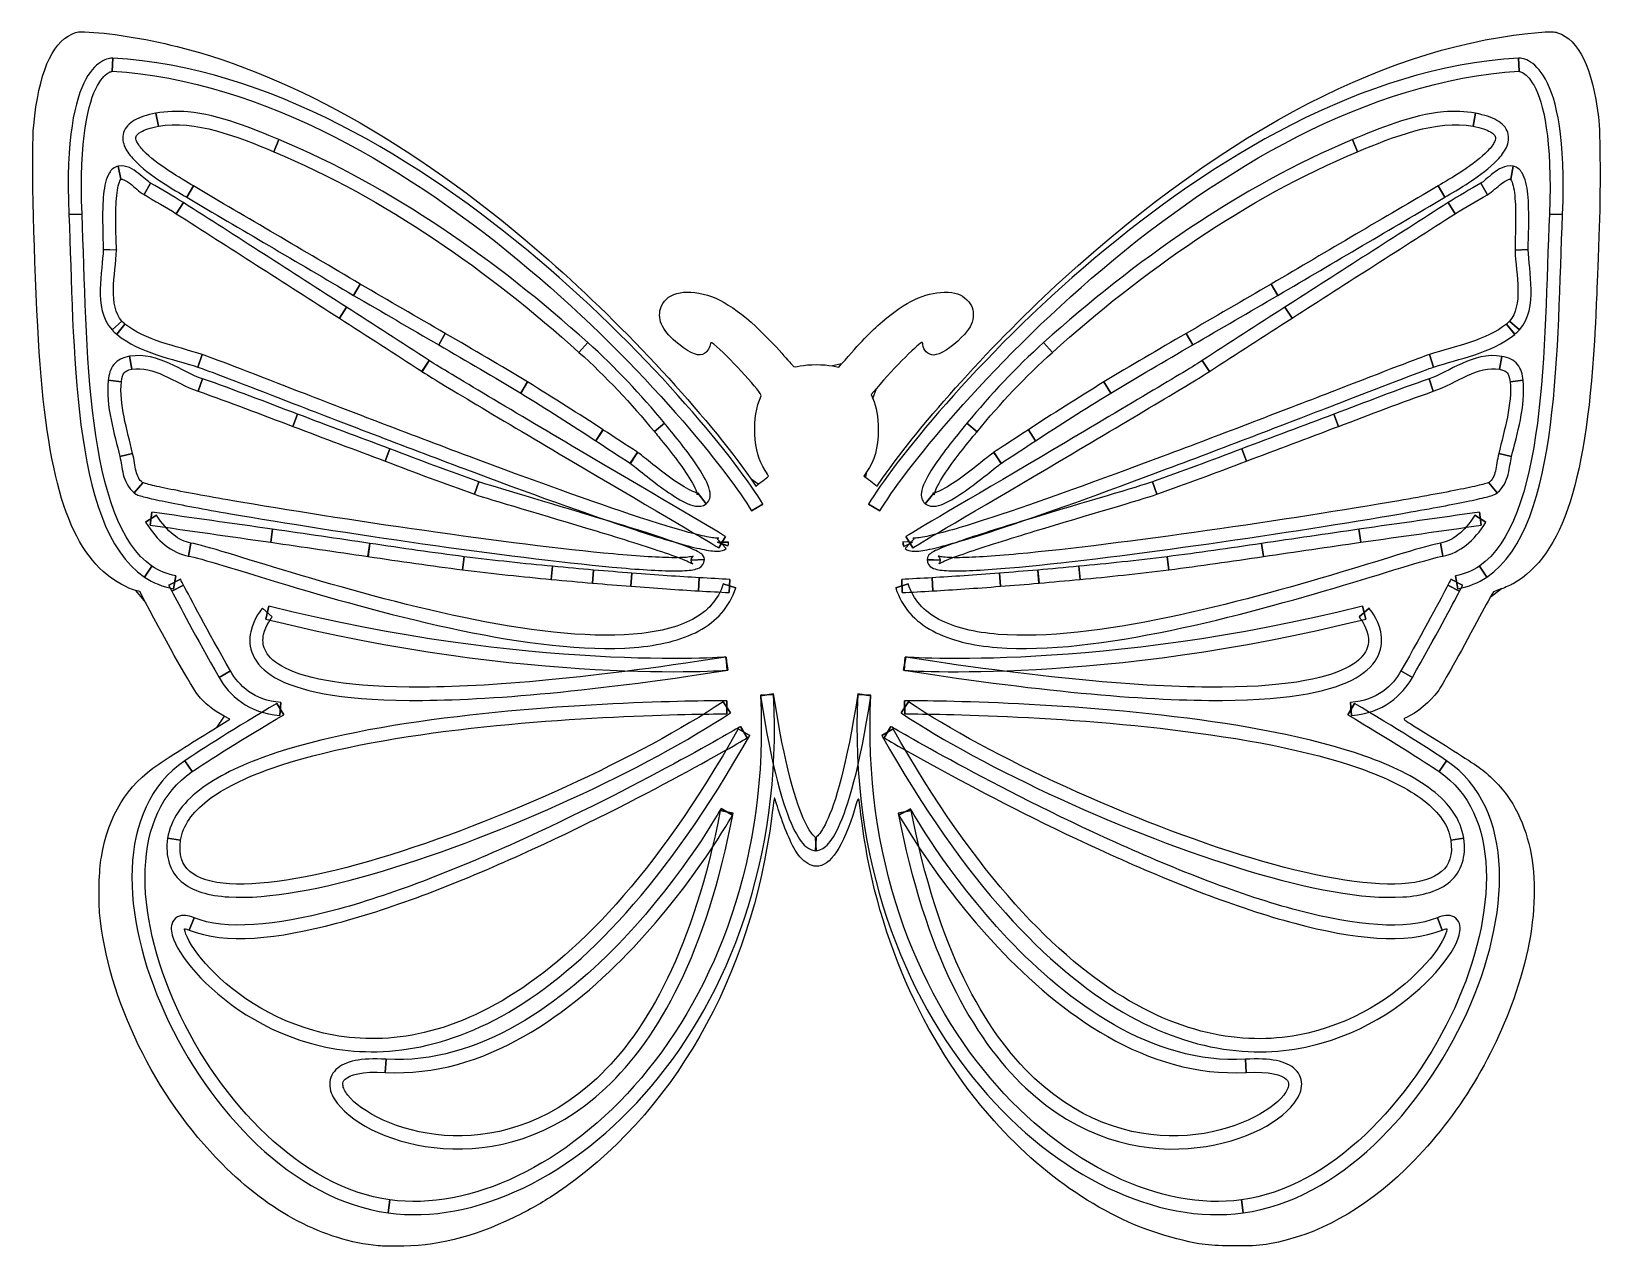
# Model space of a CAD drawing. Extents: x 51.1 to 151.1, y 144.7 to 222.1.
import ezdxf

# ---------------------------------------------------------------- set-up
doc = ezdxf.new("R2010")
doc.units = 0
doc.layers.add('Layer_1', color=7, linetype='CONTINUOUS')

msp = doc.modelspace()

# ---------------------------------------------------------------- linework, layer by layer
at = {"layer": 'Layer_1', "color": 5}
for points in [[(56.247919, 219.570617), (56.298663, 220.407705), (56.298682, 220.404612)], [(56.298682, 220.404612), (56.24953, 219.567524)], [(56.298674, 220.404612), (56.298682, 220.404612)], [(145.857846, 220.404612), (145.908677, 219.567524)], [(145.857905, 220.401519), (145.857846, 220.404612)], [(145.907218, 219.567524), (145.858066, 220.404612), (145.858066, 220.404612)], [(59.031217, 216.893965), (59.190131, 216.069961)], [(59.190131, 216.069961), (59.031217, 216.893965), (59.031217, 216.893965)], [(61.065884, 216.979098), (61.065884, 216.979098)], [(141.090579, 216.977506), (141.090579, 216.977506)], [(142.966333, 216.068369), (143.126872, 216.892371)], [(143.126872, 216.892371), (142.966333, 216.068369)], [(143.126914, 216.892371), (143.126872, 216.892371)], [(66.547334, 214.444858), (66.870066, 215.218028)], [(66.870066, 215.218028), (66.547334, 214.444858)], [(66.870072, 215.218028), (66.870066, 215.218028)], [(135.610764, 214.443263), (135.288034, 215.216437), (135.288034, 215.216437), (135.610764, 214.443263)], [(56.634515, 213.519197), (56.790147, 212.693601)], [(56.634515, 213.519197), (56.634515, 213.519197)], [(56.790184, 212.69403), (56.634552, 213.518034), (56.634515, 213.517603)], [(145.367934, 212.690497), (145.523557, 213.516093), (145.523557, 213.516093), (145.367934, 212.692091)], [(145.523551, 213.515661), (145.523557, 213.516093)], [(58.277647, 211.708976), (58.698663, 212.434758)], [(58.698663, 212.434758), (58.277647, 211.708976)], [(58.698663, 212.434758), (58.698663, 212.434758)], [(60.993799, 211.543571), (61.418097, 212.267677)], [(61.418097, 212.265998), (60.993799, 211.543571)], [(61.418097, 212.265998), (61.418097, 212.265998)], [(141.164299, 211.541977), (140.74, 212.264406), (140.74, 212.264406)], [(140.740043, 212.266083), (141.164341, 211.541977)], [(143.880436, 211.705871), (143.459417, 212.431654), (143.459417, 212.431654), (143.880436, 211.705871)], [(60.331965, 210.49671), (60.784108, 211.202782)], [(60.784108, 211.202782), (60.331965, 210.49671)], [(60.784108, 211.202782), (60.784108, 211.202782)], [(141.826118, 210.493606), (141.373973, 211.199678), (141.373973, 211.199678), (141.826118, 210.493606)], [(54.324642, 210.472134), (53.487515, 210.437745)], [(53.487515, 210.437319), (54.324642, 210.471708)], [(54.324642, 210.472134), (54.324642, 210.472134)], [(148.670659, 210.437745), (147.831895, 210.472134), (147.831895, 210.472134)], [(147.831954, 210.468615), (148.670718, 210.434226)], [(56.512996, 208.181971), (55.674232, 208.204606), (55.674525, 208.206547), (56.513298, 208.183913)], [(145.64478, 208.181971), (146.483544, 208.204606)], [(146.483558, 208.205037), (145.644794, 208.182403)], [(146.483558, 208.205385), (146.483558, 208.205037)], [(71.632343, 205.292177), (72.058276, 206.014604)], [(72.056639, 206.016198), (71.633986, 205.2905)], [(72.056639, 206.016198), (72.056639, 206.016198)], [(130.099816, 206.013012), (130.525757, 205.290582)], [(130.524414, 205.290416), (130.101761, 206.016113), (130.101761, 206.016113)], [(71.178561, 204.55004), (70.724773, 203.845559)], [(70.72641, 203.843968), (71.176919, 204.55004)], [(71.178561, 204.55004), (71.178561, 204.55004)], [(131.433308, 203.842458), (130.977883, 204.546935), (130.977883, 204.546935)], [(130.97952, 204.546935), (131.431665, 203.840863)], [(56.862232, 203.655581), (56.238072, 203.095286)], [(56.238072, 203.096962), (56.863573, 203.653987)], [(56.534586, 202.815138), (57.062093, 203.467192)], [(57.060457, 203.468787), (56.536229, 202.813546)], [(56.862232, 203.655581), (56.862232, 203.655581)], [(57.060457, 203.468787), (57.060457, 203.468787)], [(145.09599, 203.465683), (145.621852, 202.812036)], [(145.621852, 202.810442), (145.097624, 203.465683), (145.097624, 203.465683)], [(145.294215, 203.654416), (145.920008, 203.095799)], [(145.920008, 203.092181), (145.295849, 203.652477), (145.295849, 203.652477)], [(77.053183, 202.138592), (77.474211, 202.862695)], [(77.472565, 202.86429), (77.054829, 202.136913)], [(77.472565, 202.86429), (77.472565, 202.86429)], [(85.992908, 201.665108), (86.55317, 202.289318)], [(86.55317, 202.289318), (85.992908, 201.665108)], [(86.55317, 202.289318), (86.55317, 202.289318)], [(116.16519, 201.663516), (115.604919, 202.287724), (115.604919, 202.287724), (116.16519, 201.663516)], [(124.684192, 202.862613), (125.105216, 202.138507)], [(125.103574, 202.136831), (124.685834, 202.864205), (124.685834, 202.864205)], [(57.506043, 200.585452), (57.360247, 201.41113), (57.360247, 201.41113), (57.506043, 200.585452)], [(57.360247, 201.41113), (57.360247, 201.41113)], [(61.971806, 201.524279), (61.711338, 200.726448)], [(61.711338, 200.726448), (61.971806, 201.524279)], [(61.971767, 201.524519), (61.971806, 201.524279)], [(76.447052, 201.14583), (75.988347, 200.444705)], [(75.989982, 200.443029), (76.445406, 201.147425)], [(76.447057, 201.14583), (76.447052, 201.14583)], [(126.169736, 200.441604), (125.711032, 201.142726), (125.711032, 201.142726)], [(125.712666, 201.14432), (126.168091, 200.439924)], [(140.446701, 200.723109), (140.184587, 201.520943), (140.184629, 201.521177)], [(140.184629, 201.521177), (140.446743, 200.723343)], [(144.652032, 200.583942), (144.797834, 201.40962), (144.797834, 201.40962), (144.652032, 200.583942)], [(144.797834, 201.40962), (144.797834, 201.40962)], [(56.834377, 199.792566), (56.000526, 199.884328), (56.000526, 199.884328), (56.834377, 199.792566)], [(61.721167, 199.184798), (61.993103, 199.97936)], [(61.993103, 199.97936), (61.721167, 199.184798)], [(61.993103, 199.97936), (61.993103, 199.97936)], [(82.716486, 199.779567), (82.277444, 199.065274)], [(82.279078, 199.063682), (82.714843, 199.779567)], [(82.716486, 199.779567), (82.716486, 199.779567)], [(119.880956, 199.065192), (119.441914, 199.779482), (119.441914, 199.779482)], [(119.443559, 199.779482), (119.879322, 199.063597)], [(140.435279, 199.183288), (140.16497, 199.97785), (140.16497, 199.97785), (140.435279, 199.183288)], [(145.323698, 199.791059), (146.157546, 199.882818)], [(146.157546, 199.882818), (145.323698, 199.791059)], [(146.157546, 199.882818), (146.157546, 199.882818)], [(67.767804, 196.943705), (68.062678, 197.728452)], [(68.062678, 197.728452), (67.767804, 196.943705)], [(68.062678, 197.728452), (68.062678, 197.728452)], [(90.797778, 196.612895), (91.444877, 197.146936)], [(91.444877, 197.146936), (90.797778, 196.612895)], [(91.444868, 197.147272), (91.444877, 197.146936)], [(110.713221, 197.145344), (111.36032, 196.611303)], [(111.360605, 196.612477), (110.713506, 197.146518), (110.713523, 197.146854)], [(134.39028, 196.942195), (134.095394, 197.726942), (134.095394, 197.726942), (134.39028, 196.942195)], [(87.06266, 196.036245), (87.524635, 196.735775)], [(87.522993, 196.737369), (87.064297, 196.034568)], [(87.522993, 196.737369), (87.522993, 196.737369)], [(114.633764, 196.73569), (115.094103, 196.036163)], [(115.094103, 196.034484), (114.635401, 196.737285), (114.635401, 196.737285)], [(57.551913, 195.221974), (56.737724, 195.025367)], [(56.737724, 195.025367), (57.551913, 195.221974)], [(57.551913, 195.221974), (57.551913, 195.221974)], [(73.934029, 195.523424), (73.634239, 194.740354)], [(73.635873, 194.738677), (73.930758, 195.523424)], [(73.934029, 195.523424), (73.934029, 195.523424)], [(89.729663, 195.294107), (89.261137, 194.597933)], [(89.266054, 194.594577), (89.724746, 195.297378)], [(89.729705, 195.294023), (89.729663, 195.294107)], [(112.897229, 194.597933), (112.428695, 195.294107), (112.428728, 195.294023)], [(112.433645, 195.297294), (112.892349, 194.594493)], [(128.522199, 194.738844), (128.224046, 195.521914), (128.224046, 195.521914)], [(128.225688, 195.521914), (128.520565, 194.737167)], [(145.420357, 195.023942), (144.604523, 195.220546), (144.604523, 195.220546)], [(144.604523, 195.220464), (145.420357, 195.023857)], [(58.192453, 193.35287), (57.655124, 192.709037)], [(57.655124, 192.708952), (58.192453, 193.352788)], [(58.192444, 193.349684), (58.192453, 193.35287)], [(79.338489, 192.628682), (79.618628, 193.419971)], [(79.615349, 193.419971), (79.340131, 192.628682)], [(79.61534, 193.420392), (79.615349, 193.419971)], [(122.539455, 193.418461), (122.819592, 192.627172)], [(122.816295, 192.626752), (122.541072, 193.418044), (122.541089, 193.418461)], [(144.50294, 192.710713), (143.965603, 193.354549), (143.96562, 193.35136)], [(143.96562, 193.35136), (144.502957, 192.707527)], [(93.577814, 192.674981), (94.102041, 192.021332)], [(94.10205, 192.020996), (93.577822, 192.674645)], [(108.580538, 192.674645), (108.05631, 192.020996)], [(108.056344, 192.020914), (108.580572, 192.674563)], [(59.080369, 191.296808), (58.369381, 190.851255)], [(58.783849, 191.488465), (58.665903, 190.657922)], [(58.783849, 191.488465), (58.783849, 191.488465)], [(59.080369, 191.296808), (59.080369, 191.296808)], [(96.988571, 191.568819), (97.711026, 191.99642)], [(104.44736, 191.99642), (105.168167, 191.568819)], [(143.7887, 190.849745), (143.077712, 191.295298), (143.077712, 191.295298)], [(143.490544, 190.656412), (143.374223, 191.486955), (143.374223, 191.486955)], [(66.467064, 190.400673), (66.347473, 189.570127)], [(66.34911, 189.570127), (66.465427, 190.400673)], [(66.467064, 190.400673), (66.467064, 190.400673)], [(135.810608, 189.568617), (135.689382, 190.399163), (135.689382, 190.399163)], [(135.691016, 190.399163), (135.808966, 189.568617)], [(61.111748, 188.692027), (61.25755, 189.517704)], [(61.25755, 189.517704), (61.111748, 188.692027)], [(61.25755, 189.517704), (61.25755, 189.517704)], [(72.674246, 189.494808), (72.548104, 188.665856)], [(72.549741, 188.665856), (72.670966, 189.494808)], [(72.674246, 189.494808), (72.674246, 189.494808)], [(95.37494, 189.176822), (94.806485, 189.792727)], [(95.53054, 189.583296), (94.829382, 189.583296), (94.829416, 189.583296)], [(94.829416, 189.583296), (95.483065, 189.337621)], [(94.896584, 189.222878), (95.325796, 189.943713)], [(106.684837, 189.306673), (107.256574, 189.568787), (106.629135, 189.601496), (106.629144, 189.601496)], [(107.351556, 189.789386), (106.781456, 189.173481)], [(106.832284, 189.940609), (107.261496, 189.219776)], [(129.609977, 188.664346), (129.483835, 189.493298), (129.483835, 189.493298)], [(129.485472, 189.493298), (129.606698, 188.664346)], [(141.04469, 188.690517), (140.898888, 189.516194), (140.898888, 189.516194)], [(140.898888, 189.516194), (141.04469, 188.690517)], [(58.312044, 187.355371), (58.780578, 188.051628)], [(58.780578, 188.051628), (58.312044, 187.355371)], [(58.780578, 188.051628), (58.780578, 188.051628)], [(78.570173, 187.817279), (78.676652, 188.649501)], [(78.673373, 188.649501), (78.573444, 187.8156)], [(78.673331, 188.649501), (78.673373, 188.649501)], [(84.307186, 188.040054), (84.228593, 187.20456)], [(84.230187, 187.20456), (84.30551, 188.040054)], [(84.307237, 188.040054), (84.307186, 188.040054)], [(93.145328, 188.423704), (93.982458, 188.461448)], [(93.982467, 188.461112), (93.145336, 188.423368)], [(109.012728, 188.425047), (108.173963, 188.462792)], [(108.17398, 188.459521), (109.012744, 188.421776)], [(117.92953, 187.20305), (117.850937, 188.038544), (117.850895, 188.038544)], [(117.852531, 188.038544), (117.927854, 187.20305)], [(123.481428, 188.647991), (123.587908, 187.815769)], [(123.584603, 187.81409), (123.484665, 188.647991), (123.484699, 188.647991)], [(143.844487, 187.355371), (143.375961, 188.051628), (143.375961, 188.051628), (143.844487, 187.355371)], [(60.598984, 187.211187), (59.853601, 186.826193)], [(60.151755, 186.606689), (60.300839, 187.43237)], [(60.598984, 187.211187), (60.598984, 187.211187)], [(86.848098, 186.962075), (86.925096, 187.795974)], [(86.920129, 187.797568), (86.852943, 186.96048)], [(86.920121, 187.797568), (86.920129, 187.797568)], [(89.303705, 186.765552), (89.370891, 187.601046)], [(89.370899, 187.601046), (89.303713, 186.765552)], [(89.37084, 187.601046), (89.370899, 187.601046)], [(93.607295, 186.470641), (93.658041, 187.307729)], [(93.656455, 187.307729), (93.608982, 186.470641)], [(93.656514, 187.307729), (93.656455, 187.307729)], [(95.560097, 186.367475), (95.599436, 187.206239)], [(106.558704, 187.20473), (106.598043, 186.365965)], [(108.499983, 187.306219), (108.550812, 186.469131)], [(108.549152, 186.469131), (108.501677, 187.306219), (108.501617, 187.306219)], [(112.854393, 186.764042), (112.785615, 187.599536), (112.785548, 187.599536)], [(112.787184, 187.599536), (112.852691, 186.764042)], [(115.233029, 187.794464), (115.310028, 186.960565)], [(115.305095, 186.95897), (115.237909, 187.796058), (115.237943, 187.796058)], [(142.30293, 186.827873), (141.557544, 187.211187), (141.557544, 187.211187)], [(141.855701, 187.43237), (142.004773, 186.606689)], [(60.050189, 186.449421), (60.79394, 186.839362)], [(60.79394, 186.839362), (60.050189, 186.449421)], [(60.79394, 186.839362), (60.79394, 186.839362)], [(95.979446, 186.660707), (95.179995, 186.912923)], [(106.978086, 186.911413), (106.178635, 186.659197)], [(142.106348, 186.449421), (141.364236, 186.839362), (141.364236, 186.839362), (142.106348, 186.449421)], [(66.447405, 184.811146), (65.815058, 185.363221), (65.815058, 185.363221)], [(66.232797, 185.494237), (66.029657, 184.680049)], [(66.232814, 185.494237), (66.232797, 185.494237)], [(136.343023, 185.361711), (135.710679, 184.809637)], [(136.128433, 184.678539), (135.9253, 185.492727), (135.925283, 185.492727)], [(136.343023, 185.361711), (136.343023, 185.361711)], [(95.473235, 181.418429), (95.345459, 182.247296)], [(95.440472, 181.415158), (95.378236, 182.252246)], [(106.812625, 182.245786), (106.683203, 181.416919)], [(106.779862, 182.250736), (106.717626, 181.413648)], [(63.056304, 180.956521), (63.785307, 181.369362)], [(63.785307, 181.369362), (63.056304, 180.956521)], [(63.785332, 181.369362), (63.785307, 181.369362)], [(139.100202, 180.956521), (138.371196, 181.369362), (138.371222, 181.369362), (139.100224, 180.956521)], [(67.17477, 178.582736), (66.747195, 179.305163), (66.747195, 179.305163)], [(66.927403, 178.525363), (66.994588, 179.362533)], [(95.64197, 178.707123), (95.176715, 179.405058), (95.176715, 179.405058)], [(95.407703, 178.636751), (95.411061, 179.475515), (95.410982, 179.475515)], [(98.399081, 179.862185), (97.56195, 179.821088)], [(98.394057, 179.904964), (97.565123, 179.777135)], [(98.394088, 179.90488), (98.394057, 179.904964)], [(98.399081, 179.862018), (98.399081, 179.862185)], [(104.596215, 179.821254), (103.757451, 179.862354), (103.757451, 179.862185)], [(104.5914, 179.777219), (103.762466, 179.905046), (103.762474, 179.904964)], [(106.981357, 179.403548), (106.514468, 178.705613)], [(106.747098, 179.474005), (106.748792, 178.635241)], [(106.747155, 179.474005), (106.747098, 179.474005)], [(106.981357, 179.403548), (106.981357, 179.403548)], [(135.409336, 179.305163), (134.983403, 178.582736)], [(135.161968, 179.362533), (135.230746, 178.525363)], [(135.409336, 179.305163), (135.409336, 179.305163)], [(96.870616, 177.263443), (96.139968, 177.676284), (96.139993, 177.676701)], [(96.718281, 177.109866), (96.292348, 177.832378), (96.292348, 177.832378)], [(106.018096, 177.675191), (105.287448, 177.262351)], [(105.865744, 177.830868), (105.439803, 177.108357)], [(105.865744, 177.830868), (105.865744, 177.830868)], [(106.018062, 177.675612), (106.018096, 177.675191)], [(60.879124, 175.653603), (61.349295, 174.959023)], [(61.349295, 174.959023), (60.879124, 175.653603), (60.879124, 175.653603)], [(141.277405, 175.653603), (140.807245, 174.959023)], [(140.807245, 174.959023), (141.27905, 175.653603)], [(141.277405, 175.653603), (141.277405, 175.653603)], [(95.820543, 172.316494), (94.998159, 172.477033), (94.998151, 172.477033)], [(95.774662, 172.192023), (95.044023, 172.601508), (95.044031, 172.601508)], [(107.159939, 172.475524), (106.33592, 172.314984)], [(107.114058, 172.599998), (106.381776, 172.190513)], [(107.114092, 172.599998), (107.114058, 172.599998)], [(107.159905, 172.475524), (107.159939, 172.475524)], [(59.781525, 170.714288), (60.610459, 170.591493)], [(60.610459, 170.591493), (59.781525, 170.714288)], [(101.100379, 169.923332), (101.056178, 170.76042)], [(101.098711, 170.760504), (101.057778, 169.923416)], [(142.376556, 170.712778), (141.545987, 170.589983)], [(141.546044, 170.589983), (142.376612, 170.712778)], [(61.462333, 165.650583), (61.149442, 164.872462)], [(61.149442, 164.872462), (61.462333, 165.650583)], [(140.69408, 165.649494), (141.008616, 164.87137)], [(141.00865, 164.870953), (140.694114, 165.649073)], [(73.698134, 156.642086), (73.648982, 155.805001)], [(73.648982, 155.805001), (73.698134, 156.642086)], [(128.459972, 156.640576), (128.507445, 155.803491)], [(128.507462, 155.803491), (128.459989, 156.640576)], [(73.947139, 147.684251), (73.834097, 146.853708)], [(73.835743, 146.853877), (73.947139, 147.684421)], [(128.322431, 146.853877), (128.209401, 147.684421)], [(128.209401, 147.684421), (128.322431, 146.853877)]]:
    msp.add_lwpolyline(points, close=True, dxfattribs=at)
at = {"layer": 'Layer_1', "color": 1}
for points in [[(102.139815, 200.800477), (102.551831, 200.715368), (102.73172, 200.923315)], [(104.944172, 199.365406), (104.613464, 198.978454), (104.720088, 198.729697)], [(104.34064, 194.06744), (104.139726, 193.787763), (104.271129, 193.702069)], [(96.966061, 193.576593), (97.263241, 193.150023), (97.406384, 193.261568)], [(58.368051, 185.740685), (58.001755, 186.433433), (57.736974, 186.502442)], [(144.759942, 186.593225), (144.260437, 186.415563), (144.063728, 186.063505)], [(62.904322, 177.780054), (63.748336, 178.296365), (63.374109, 178.493599)], [(73.199083, 144.758095), (73.199083, 144.75792)]]:
    msp.add_lwpolyline(points, close=True, dxfattribs=at)
for points in [[(53.673454, 221.936678), (53.952544, 222.067341), (54.04785, 222.0832), (54.487101, 222.072038)], [(54.487101, 222.072038), (55.939078, 222.035131), (58.296452, 221.663332), (60.384896, 221.141847)], [(116.815483, 206.311002), (127.383379, 215.932917), (137.799185, 221.303293), (147.354581, 222.056916)], [(147.354581, 222.056916), (147.977022, 222.106006), (148.108396, 222.101346), (148.349583, 222.021616)], [(148.349583, 222.021616), (149.712406, 221.571138), (150.572507, 219.7976), (150.959462, 216.640135)], [(51.244113, 216.114823), (51.576204, 219.435255), (52.364169, 221.32361), (53.673454, 221.936678)], [(60.384896, 221.141847), (67.898047, 219.265809), (76.06076, 214.57897), (84.05953, 207.548385)], [(51.503476, 203.317699), (51.216597, 208.789607), (51.097781, 214.651498), (51.244113, 216.114823)], [(150.959462, 216.640135), (151.082172, 215.638988), (151.096876, 211.891983), (150.98918, 209.066893)], [(150.98918, 209.066893), (150.836046, 205.050115), (150.807626, 204.356164), (150.752508, 203.290219)], [(84.05953, 207.548385), (89.005108, 203.201432), (94.112625, 197.672366), (96.966061, 193.576593)], [(105.343291, 193.644013), (107.738201, 197.120091), (112.520654, 202.400607), (116.815483, 206.311002)], [(91.188294, 204.444813), (91.473367, 205.42551), (92.675521, 205.767323), (94.192804, 205.299108)], [(94.192804, 205.299108), (95.530989, 204.886172), (97.06402, 203.687396), (98.918192, 201.604049)], [(105.332821, 203.625124), (106.821853, 204.907841), (108.019802, 205.475641), (109.26872, 205.490655)], [(109.26872, 205.490655), (110.006562, 205.499517), (110.324908, 205.392154), (110.713782, 205.003286)], [(110.713782, 205.003286), (111.04926, 204.667819), (111.147558, 204.393432), (111.104406, 203.912909)], [(92.34851, 202.186629), (91.348512, 202.967493), (90.971915, 203.700483), (91.188294, 204.444813)], [(55.920846, 187.483407), (53.254128, 189.69155), (51.978089, 194.265701), (51.503476, 203.317699)], [(102.73172, 200.923315), (103.932236, 202.311066), (104.538986, 202.941302), (105.332821, 203.625124)], [(111.104406, 203.912909), (111.063145, 203.45366), (110.879362, 203.12764), (110.37664, 202.621906)], [(150.752508, 203.290219), (150.247641, 193.527707), (148.732446, 188.777424), (145.533852, 186.929419)], [(94.01015, 201.603101), (93.63502, 201.371261), (93.194669, 201.525907), (92.34851, 202.186629)], [(94.382344, 202.236497), (94.34464, 201.992197), (94.176379, 201.705835), (94.01015, 201.603101)], [(94.785725, 202.008885), (94.461141, 202.289911), (94.39623, 202.326535), (94.382344, 202.236497)], [(97.600412, 198.900332), (97.664363, 199.051888), (95.716776, 201.202782), (94.785725, 202.008885)], [(107.867854, 202.289806), (107.746583, 202.364748), (106.099901, 200.717673), (104.944172, 199.365406)], [(107.914392, 202.155618), (107.914392, 202.213598), (107.893508, 202.273982), (107.867854, 202.289806)], [(108.596043, 201.494868), (108.256332, 201.492328), (107.914392, 201.823985), (107.914392, 202.155618)], [(110.37664, 202.621906), (109.721658, 201.963024), (108.9863, 201.497572), (108.596043, 201.494868)], [(98.918192, 201.604049), (99.283472, 201.193596), (99.610793, 200.826837), (99.645535, 200.789019)], [(99.645535, 200.789019), (99.695827, 200.734274), (99.787239, 200.736893), (100.094014, 200.801889)], [(100.094014, 200.801889), (100.598599, 200.908772), (101.61855, 200.90799), (102.139815, 200.800477)], [(97.205385, 196.444535), (97.165733, 197.431159), (97.279779, 198.14018), (97.600412, 198.900332)], [(104.720088, 198.729697), (104.958707, 198.173005), (105.059714, 197.581214), (105.059714, 196.739647)], [(97.855399, 194.145254), (97.434296, 194.796787), (97.244642, 195.467646), (97.205385, 196.444535)], [(105.059714, 196.739647), (105.059714, 195.585793), (104.837069, 194.758433), (104.34064, 194.06744)], [(98.074686, 193.785367), (98.074686, 193.796656), (97.976021, 193.95864), (97.855399, 194.145254)], [(97.406384, 193.261568), (97.485124, 193.322915), (97.667693, 193.461232), (97.812135, 193.568942)], [(97.812135, 193.568942), (97.956548, 193.676652), (98.074686, 193.774042), (98.074686, 193.785367)], [(104.271129, 193.702069), (104.343406, 193.654938), (104.535628, 193.508634), (104.6983, 193.376952)], [(104.6983, 193.376952), (104.860945, 193.24527), (104.999798, 193.14577), (105.006798, 193.155834)], [(105.006798, 193.155834), (105.013853, 193.165881), (105.165237, 193.385582), (105.343291, 193.644013)], [(57.736974, 186.502442), (57.263857, 186.625731), (56.380276, 187.102983), (55.920846, 187.483407)], [(144.063728, 186.063505), (143.955553, 185.869878), (143.497619, 185.027371), (143.046092, 184.191274)], [(145.533852, 186.929419), (145.382948, 186.842224), (145.034686, 186.690941), (144.759942, 186.593225)], [(61.702846, 179.853871), (61.344931, 180.304255), (59.805635, 183.021462), (58.368051, 185.740685)], [(143.046092, 184.191274), (141.869338, 182.012227), (140.990216, 180.455602), (140.720185, 180.072977)], [(140.720185, 180.072977), (140.275064, 179.442224), (139.346779, 178.667694), (138.724056, 178.407507)], [(63.374109, 178.493599), (62.67163, 178.863849), (62.156151, 179.283392), (61.702846, 179.853871)], [(138.724056, 178.407507), (138.556529, 178.33751), (138.536096, 178.312063), (138.600301, 178.253484)], [(138.600301, 178.253484), (138.642606, 178.214891), (139.199628, 177.863707), (139.8381, 177.473075)], [(59.213448, 175.436441), (60.031554, 175.98647), (61.588912, 176.975376), (62.904322, 177.780054)], [(139.8381, 177.473075), (141.279126, 176.591416), (142.906476, 175.546499), (143.473602, 175.138716)], [(55.556638, 169.514496), (56.021882, 172.207477), (57.165531, 174.059547), (59.213448, 175.436441)], [(143.473602, 175.138716), (144.080549, 174.702302), (144.879661, 173.856832), (145.319053, 173.18623)], [(98.467709, 173.265582), (98.447106, 173.321959), (98.361339, 172.812982), (98.277378, 172.134529)], [(98.821136, 172.178284), (98.647484, 172.719922), (98.488424, 173.209205), (98.467709, 173.265582)], [(103.964128, 172.223338), (103.812659, 173.520996), (103.84486, 173.48873), (103.577822, 172.61029)], [(145.319053, 173.18623), (147.241918, 170.251488), (147.377469, 165.888341), (145.701012, 160.891111)], [(98.277378, 172.134529), (97.009862, 161.890731), (91.916964, 153.005368), (84.476034, 148.05589)], [(100.070082, 169.525864), (99.703588, 169.950557), (99.176425, 171.07015), (98.821136, 172.178284)], [(103.577822, 172.61029), (102.826462, 170.138687), (102.017274, 168.93283), (101.111425, 168.934744)], [(112.452384, 152.709797), (107.850074, 157.861715), (104.830239, 164.803925), (103.964128, 172.223338)], [(55.448237, 165.970476), (55.36261, 166.916124), (55.41739, 168.708836), (55.556638, 169.514496)], [(101.111425, 168.934744), (100.792684, 168.935308), (100.374995, 169.172527), (100.070082, 169.525864)], [(63.248831, 149.969391), (58.972628, 154.272975), (55.944948, 160.483582), (55.448237, 165.970476)], [(145.701012, 160.891111), (144.2842, 156.66778), (141.759666, 152.632067), (138.657197, 149.630879)], [(124.09628, 145.199985), (119.978207, 146.231896), (115.875345, 148.878063), (112.452384, 152.709797)], [(73.199083, 144.75792), (69.751259, 145.086379), (66.309728, 146.888893), (63.248831, 149.969391)], [(138.657197, 149.630879), (135.97682, 147.037991), (133.037052, 145.425054), (129.998394, 144.880137)], [(84.476034, 148.05589), (83.588276, 147.465394), (82.912749, 147.083375), (81.808695, 146.547514)], [(81.808695, 146.547514), (79.222185, 145.29211), (76.828376, 144.708246), (74.360286, 144.730804)], [(127.814869, 144.752979), (126.180802, 144.754672), (125.58822, 144.826133), (124.09628, 145.199985)], [(74.360286, 144.730804), (73.828015, 144.735659), (73.305481, 144.747963), (73.199083, 144.758095)], [(129.998394, 144.880137), (129.362265, 144.766062), (129.111595, 144.75146), (127.814869, 144.752979)]]:
    msp.add_open_spline(points, degree=3, dxfattribs=at)
at = {"layer": 'Layer_1', "color": 5}
for points in [[(55.648312, 220.230563), (55.316456, 220.053079), (54.921858, 219.702057), (54.568731, 219.059228)], [(56.07589, 220.386155), (55.962288, 220.364339), (55.814237, 220.319054), (55.648312, 220.230563)], [(56.298682, 220.404612), (56.298682, 220.404612), (56.189485, 220.404612), (56.07589, 220.386155)], [(83.348822, 207.615134), (75.860125, 213.939333), (66.260427, 219.819659), (56.298674, 220.404612)], [(145.858066, 220.404612), (135.896449, 219.819659), (126.298192, 213.939333), (118.809561, 207.615134)], [(146.080706, 220.383062), (145.967097, 220.404878), (145.857905, 220.401519), (145.857905, 220.401519)], [(146.508275, 220.22747), (146.342334, 220.316212), (146.194309, 220.361421), (146.080706, 220.383062)], [(147.587857, 219.056138), (147.234696, 219.698966), (146.840157, 220.049989), (146.508275, 220.22747)], [(54.568731, 219.059228), (53.862484, 217.773655), (53.282192, 215.327147), (53.487515, 210.437319)], [(55.304286, 218.654609), (55.594052, 219.182023), (55.868993, 219.396077), (56.044764, 219.490102)], [(56.044764, 219.490102), (56.132648, 219.537072), (56.19658, 219.555524), (56.233159, 219.562235)], [(56.233159, 219.562235), (56.269729, 219.570617), (56.247919, 219.570617), (56.247919, 219.570617)], [(56.24953, 219.567524), (65.912935, 219.000018), (75.392633, 213.234017), (82.806577, 206.972977)], [(119.350169, 206.972977), (126.764042, 213.234017), (136.243941, 219.000018), (145.907218, 219.567524)], [(145.908677, 219.567524), (145.908677, 219.567524), (145.886861, 219.567524), (145.923437, 219.559142)], [(145.923437, 219.559142), (145.960008, 219.55076), (146.025568, 219.533968), (146.113469, 219.487009)], [(146.113469, 219.487009), (146.289274, 219.392984), (146.562501, 219.178932), (146.852304, 218.651516)], [(148.670718, 210.434226), (148.876075, 215.324054), (148.294189, 217.770562), (147.587857, 219.056138)], [(54.324642, 210.471708), (54.122659, 215.281937), (54.724757, 217.599696), (55.304286, 218.654609)], [(146.852304, 218.651516), (147.431898, 217.596603), (148.033971, 215.278844), (147.831954, 210.468615)], [(61.065884, 216.979098), (60.380042, 217.03949), (59.697329, 217.022715), (59.031217, 216.893965)], [(143.126872, 216.892371), (142.460845, 217.021372), (141.776363, 217.037811), (141.090579, 216.977506)], [(57.66987, 216.441786), (57.328418, 216.246607), (57.076586, 215.982478), (56.973628, 215.660395)], [(59.031217, 216.893965), (58.45403, 216.782073), (58.011322, 216.636968), (57.66987, 216.441786)], [(58.085973, 215.712817), (58.306885, 215.83905), (58.670213, 215.969143), (59.190131, 216.069961)], [(59.190131, 216.069961), (61.478087, 216.513166), (64.322009, 215.373033), (66.547334, 214.444858)], [(66.870066, 215.218028), (65.200067, 215.914623), (63.123389, 216.79843), (61.065884, 216.979098)], [(141.090579, 216.977506), (139.033225, 216.796836), (136.95803, 215.913029), (135.288034, 215.216437)], [(135.610764, 214.443263), (137.836092, 215.371439), (140.678738, 216.511571), (142.966333, 216.068369)], [(142.966333, 216.068369), (143.486251, 215.967548), (143.849553, 215.837458), (144.070482, 215.711223)], [(144.486636, 216.440192), (144.145167, 216.635374), (143.704118, 216.780478), (143.126914, 216.892371)], [(145.182878, 215.6588), (145.079884, 215.980886), (144.828096, 216.245012), (144.486636, 216.440192)], [(56.973628, 215.660395), (56.870671, 215.338224), (56.932697, 215.0049), (57.065364, 214.718376)], [(57.825493, 215.070657), (57.751263, 215.230946), (57.748328, 215.327403), (57.77307, 215.404823)], [(57.77307, 215.404823), (57.797821, 215.481988), (57.865058, 215.586498), (58.085973, 215.712817)], [(58.248155, 214.497281), (58.047438, 214.707977), (57.899749, 214.910288), (57.825493, 215.070657)], [(86.55317, 202.289318), (80.782092, 207.472377), (74.084869, 212.20871), (66.870072, 215.218028)], [(135.288034, 215.216437), (128.073277, 212.207118), (121.375845, 207.470783), (115.604919, 202.287724)], [(144.331001, 215.069066), (144.256771, 214.908693), (144.110685, 214.706382), (143.909985, 214.495686)], [(144.070482, 215.711223), (144.291414, 215.584906), (144.360276, 215.480647), (144.385019, 215.403228)], [(144.385019, 215.403228), (144.40977, 215.326063), (144.405226, 215.229354), (144.331001, 215.069066)], [(145.092767, 214.716785), (145.225412, 215.003305), (145.285861, 215.336629), (145.182878, 215.6588)], [(57.065364, 214.718376), (57.198023, 214.431941), (57.399654, 214.169993), (57.640378, 213.917356)], [(61.418097, 212.267677), (60.65597, 212.71415), (59.051021, 213.654404), (58.248155, 214.497281)], [(66.547334, 214.444858), (73.643532, 211.485024), (80.272924, 206.802373), (85.992908, 201.665108)], [(116.16519, 201.663516), (121.884999, 206.800779), (128.51461, 211.483432), (135.610764, 214.443263)], [(143.909985, 214.495686), (143.107179, 213.652813), (141.502271, 212.712555), (140.740043, 212.266083)], [(144.517762, 213.915765), (144.758469, 214.168399), (144.960134, 214.430346), (145.092767, 214.716785)], [(56.067695, 213.101491), (55.950276, 212.915369), (55.878245, 212.708362), (55.821964, 212.47896)], [(56.634515, 213.517603), (56.375732, 213.468115), (56.185113, 213.287614), (56.067695, 213.101491)], [(57.905771, 213.070374), (57.572264, 213.330224), (57.157067, 213.618003), (56.634515, 213.519197)], [(57.640378, 213.917356), (58.603281, 212.906479), (60.24028, 211.985012), (60.993799, 211.543571)], [(58.698663, 212.434758), (58.542956, 212.52501), (58.239282, 212.810523), (57.905771, 213.070374)], [(141.164341, 211.541977), (141.918063, 211.983502), (143.554902, 212.904884), (144.517762, 213.915765)], [(144.250675, 213.067269), (143.917156, 212.807422), (143.615227, 212.521906), (143.459417, 212.431654)], [(145.523557, 213.516093), (145.000983, 213.614899), (144.584183, 213.32712), (144.250675, 213.067269)], [(146.09038, 213.099553), (145.972996, 213.285672), (145.782352, 213.466594), (145.523551, 213.515661)], [(146.334469, 212.477021), (146.278188, 212.706423), (146.207757, 212.91343), (146.09038, 213.099553)], [(55.821964, 212.47896), (55.709408, 212.020242), (55.665618, 211.468503), (55.646678, 210.901414)], [(56.483857, 210.873911), (56.501806, 211.411979), (56.551378, 211.926981), (56.637846, 212.279429)], [(56.637846, 212.279429), (56.681043, 212.455739), (56.735847, 212.589185), (56.777088, 212.654609)], [(56.777088, 212.654609), (56.818355, 212.720034), (56.818776, 212.699065), (56.790184, 212.69403)], [(56.790147, 212.693601), (56.887025, 212.712059), (57.114305, 212.624821), (57.391373, 212.408506)], [(57.391373, 212.408506), (57.668434, 212.192691), (57.943928, 211.902563), (58.277647, 211.708976)], [(60.784108, 211.202782), (60.089217, 211.647745), (59.380555, 212.03928), (58.698663, 212.434758)], [(72.058276, 206.014604), (68.436575, 208.142632), (64.813665, 210.270997), (61.418097, 212.265998)], [(140.74, 212.264406), (137.344407, 210.269403), (133.721472, 208.141041), (130.099816, 206.013012)], [(143.459417, 212.431654), (142.777419, 212.036094), (142.069058, 211.644559), (141.373973, 211.199678)], [(143.880436, 211.705871), (144.21439, 211.899459), (144.489638, 212.189586), (144.766707, 212.405402)], [(144.766707, 212.405402), (145.043776, 212.621299), (145.27077, 212.708867), (145.367934, 212.690497)], [(145.367934, 212.692091), (145.339249, 212.700473), (145.339824, 212.718084), (145.381029, 212.652668)], [(145.381029, 212.652668), (145.422295, 212.587246), (145.477052, 212.453797), (145.52028, 212.27749)], [(145.52028, 212.27749), (145.606742, 211.92504), (145.65466, 211.410041), (145.672635, 210.871973)], [(146.511399, 210.899472), (146.492434, 211.466561), (146.446982, 212.0183), (146.334469, 212.477021)], [(58.277647, 211.708976), (58.969986, 211.307458), (59.667713, 210.922047), (60.331965, 210.49671)], [(71.176919, 204.55004), (67.638617, 206.81445), (64.101263, 209.079701), (60.784108, 211.202782)], [(60.993799, 211.543571), (64.389361, 209.54857), (68.010651, 207.420121), (71.632343, 205.292177)], [(130.525757, 205.290582), (134.147413, 207.418611), (137.768736, 209.546976), (141.164299, 211.541977)], [(141.373973, 211.199678), (138.057156, 209.076596), (134.517604, 206.811348), (130.97952, 204.546935)], [(141.826118, 210.493606), (142.490771, 210.919027), (143.188103, 211.304439), (143.880436, 211.705871)], [(53.487515, 210.437745), (53.661584, 206.292488), (53.698354, 201.350907), (54.25911, 197.04209)], [(55.091324, 197.15021), (54.54059, 201.382025), (54.49966, 206.304313), (54.324642, 210.472134)], [(55.646678, 210.901414), (55.608765, 209.767067), (55.683079, 208.536098), (55.674534, 208.206547)], [(56.513298, 208.183913), (56.525716, 208.660832), (56.447873, 209.797694), (56.483857, 210.873911)], [(60.331965, 210.49671), (63.649092, 208.373629), (67.188066, 206.108378), (70.72641, 203.843968)], [(131.431665, 203.840863), (134.969764, 206.105276), (138.509282, 208.370527), (141.826118, 210.493606)], [(145.672635, 210.871973), (145.708618, 209.795755), (145.632373, 208.658978), (145.64478, 208.181971)], [(146.483544, 208.204606), (146.474908, 208.534157), (146.549302, 209.765128), (146.511399, 210.899472)], [(147.831895, 210.472134), (147.65688, 206.304313), (147.617609, 201.382025), (147.066849, 197.15021)], [(147.899064, 197.04209), (148.459845, 201.350907), (148.49659, 206.292488), (148.670659, 210.437745)], [(55.674525, 208.206547), (55.656745, 207.52782), (55.504021, 206.609709), (55.48941, 205.691849)], [(56.327881, 205.67717), (56.341061, 206.507296), (56.492673, 207.405191), (56.512996, 208.181971)], [(145.644794, 208.182403), (145.66517, 207.405623), (145.816724, 206.507725), (145.829909, 205.677599)], [(146.668673, 205.690686), (146.654083, 206.608546), (146.501347, 207.526657), (146.483558, 208.205385)], [(97.711026, 191.99642), (96.194849, 194.549789), (90.83752, 201.290935), (83.348822, 207.615134)], [(118.809561, 207.615134), (111.320924, 201.290935), (105.963491, 194.549789), (104.44736, 191.99642)], [(77.474211, 202.862695), (75.687039, 203.902681), (73.872228, 204.959775), (72.056639, 206.016198)], [(82.806577, 206.972977), (90.220515, 200.711854), (95.588195, 193.927257), (96.988571, 191.568819)], [(105.168167, 191.568819), (106.568511, 193.927257), (111.93629, 200.711854), (119.350169, 206.972977)], [(130.101761, 206.016113), (128.286264, 204.959691), (126.471683, 203.902596), (124.684192, 202.862613)], [(55.48941, 205.691849), (55.474819, 204.773989), (55.596948, 203.814106), (56.238072, 203.096962)], [(56.863573, 203.653987), (56.441063, 204.12663), (56.314662, 204.847045), (56.327881, 205.67717)], [(71.633986, 205.2905), (73.449575, 204.234075), (75.266045, 203.178575), (77.053183, 202.138592)], [(125.105216, 202.138507), (126.892708, 203.17849), (128.708901, 204.233993), (130.524414, 205.290416)], [(145.829909, 205.677599), (145.843089, 204.847476), (145.716642, 204.127062), (145.294215, 203.654416)], [(145.920008, 203.095799), (146.561, 203.812943), (146.683242, 204.772826), (146.668673, 205.690686)], [(76.445406, 201.147425), (74.7083, 202.269859), (72.942879, 203.410073), (71.178561, 204.55004)], [(130.977883, 204.546935), (129.213325, 203.406969), (127.449538, 202.266755), (125.712666, 201.14432)], [(56.238072, 203.095286), (56.327376, 202.995808), (56.426492, 202.902621), (56.534586, 202.815138)], [(57.062093, 203.467192), (56.987694, 203.527585), (56.921885, 203.589149), (56.862232, 203.655581)], [(61.971806, 201.524279), (60.250713, 202.088517), (58.353345, 202.43199), (57.060457, 203.468787)], [(70.724773, 203.845559), (72.489139, 202.705596), (74.252926, 201.565379), (75.989982, 200.443029)], [(126.168091, 200.439924), (127.904886, 201.562277), (129.668733, 202.702492), (131.433308, 203.842458)], [(145.097624, 203.465683), (143.804736, 202.428888), (141.905742, 202.085413), (140.184629, 201.521177)], [(145.295849, 203.652477), (145.236382, 203.586214), (145.169859, 203.525237), (145.09599, 203.465683)], [(145.621852, 202.812036), (145.730406, 202.899519), (145.830552, 202.992452), (145.920008, 203.092181)], [(56.536229, 202.813546), (58.061581, 201.590375), (60.077711, 201.261998), (61.711338, 200.726448)], [(77.054829, 202.136913), (78.84642, 201.107499), (80.599974, 200.083117), (82.279078, 199.063682)], [(82.714843, 199.779567), (81.027484, 200.804033), (79.267696, 201.83286), (77.472565, 202.86429)], [(91.444877, 197.146936), (89.940378, 198.970495), (88.317174, 200.704722), (86.55317, 202.289318)], [(115.604919, 202.287724), (113.840554, 200.703046), (112.217714, 198.9689), (110.713221, 197.145344)], [(124.685834, 202.864205), (122.890796, 201.832779), (121.130523, 200.803949), (119.443559, 199.779482)], [(119.879322, 199.063597), (121.557974, 200.083032), (123.312055, 201.107414), (125.103574, 202.136831)], [(140.446743, 200.723343), (142.080389, 201.258894), (144.0965, 201.587271), (145.621852, 202.810442)], [(57.360247, 201.41113), (56.939104, 201.33648), (56.586529, 201.172587), (56.356021, 200.888582)], [(59.889641, 200.958954), (59.130074, 201.302427), (58.284869, 201.574605), (57.360247, 201.41113)], [(67.959436, 199.242492), (64.8291, 200.4509), (62.583895, 201.323802), (61.971767, 201.524519)], [(85.973254, 195.454647), (81.651009, 198.006167), (77.262696, 200.612628), (76.447057, 201.14583)], [(85.992908, 201.665108), (87.720847, 200.112891), (89.315606, 198.409446), (90.797778, 196.612895)], [(111.36032, 196.611303), (112.8425, 198.407851), (114.43694, 200.111381), (116.16519, 201.663516)], [(125.711032, 201.142726), (124.895458, 200.609523), (120.505426, 198.003063), (116.183198, 195.451542)], [(140.184629, 201.521177), (139.572492, 201.320461), (137.328907, 200.447559), (134.198606, 199.239151)], [(144.797834, 201.40962), (143.873339, 201.573097), (143.028041, 201.300917), (142.26844, 200.957444)], [(145.802062, 200.887072), (145.571501, 201.171078), (145.219002, 201.33497), (144.797834, 201.40962)], [(56.356021, 200.888582), (56.125519, 200.604491), (56.041804, 200.257998), (56.000526, 199.884328)], [(56.834377, 199.792566), (56.867758, 200.094775), (56.929257, 200.264371), (57.006391, 200.359404)], [(57.006391, 200.359404), (57.083556, 200.454436), (57.201906, 200.531602), (57.506043, 200.585452)], [(57.506043, 200.585452), (58.186741, 200.705814), (58.846302, 200.510802), (59.543978, 200.195593)], [(59.543978, 200.195593), (60.241663, 199.880134), (60.95223, 199.447165), (61.721167, 199.184798)], [(61.993103, 199.97936), (61.348053, 200.199451), (60.649211, 200.615563), (59.889641, 200.958954)], [(61.711338, 200.726448), (62.205159, 200.564483), (64.525533, 199.667759), (67.656405, 198.459184)], [(75.988347, 200.444705), (76.903834, 199.846166), (81.224016, 197.284327), (85.547316, 194.73222)], [(116.610765, 194.729115), (120.934051, 197.281223), (125.254266, 199.843061), (126.169736, 200.441604)], [(134.499996, 198.455846), (137.630829, 199.66442), (139.95288, 200.561145), (140.446701, 200.723109)], [(142.26844, 200.957444), (141.50883, 200.614053), (140.810039, 200.197941), (140.16497, 199.97785)], [(140.435279, 199.183288), (141.204208, 199.445656), (141.916367, 199.878624), (142.614102, 200.194083)], [(142.614102, 200.194083), (143.311829, 200.509543), (143.971526, 200.704305), (144.652032, 200.583942)], [(144.652032, 200.583942), (144.956217, 200.530261), (145.072873, 200.453011), (145.150047, 200.357894)], [(145.150047, 200.357894), (145.227215, 200.262779), (145.290263, 200.093265), (145.323698, 199.791059)], [(146.157546, 199.882818), (146.116195, 200.256488), (146.032612, 200.602981), (145.802062, 200.887072)], [(56.000526, 199.884328), (55.81917, 198.241188), (56.392724, 196.463176), (56.737724, 195.025367)], [(57.551913, 195.221974), (57.196378, 196.703734), (56.682586, 198.417328), (56.834377, 199.792566)], [(61.721167, 199.184798), (63.743453, 198.494663), (65.749845, 197.701613), (67.767804, 196.943705)], [(68.062678, 197.728452), (66.053905, 198.482838), (64.040837, 199.280502), (61.993103, 199.97936)], [(79.009164, 195.027365), (75.065966, 196.502668), (71.089763, 198.034084), (67.959436, 199.242492)], [(82.277444, 199.065274), (83.952515, 198.034852), (85.560199, 197.026156), (87.06266, 196.036245)], [(87.524635, 196.735775), (86.01106, 197.732982), (84.395465, 198.746712), (82.716486, 199.779567)], [(119.441914, 199.779482), (117.762858, 198.746628), (116.147046, 197.732982), (114.633764, 196.73569)], [(115.094103, 196.036163), (116.59618, 197.026071), (118.205795, 198.03477), (119.880956, 199.065192)], [(134.198606, 199.239151), (131.068304, 198.030743), (127.090404, 196.499326), (123.147232, 195.024024)], [(140.16497, 199.97785), (138.117286, 199.278992), (136.104099, 198.481328), (134.095394, 197.726942)], [(134.39028, 196.942195), (136.408177, 197.700103), (138.413041, 198.493153), (140.435279, 199.183288)], [(145.323698, 199.791059), (145.475238, 198.415736), (144.959807, 196.702224), (144.604523, 195.220464)], [(145.420357, 195.023857), (145.765088, 196.461666), (146.338586, 198.239762), (146.157546, 199.882818)], [(67.656405, 198.459184), (70.787271, 197.250525), (74.767694, 195.718019), (78.715966, 194.240786)], [(123.442064, 194.237448), (127.390313, 195.714681), (131.369158, 197.247187), (134.499996, 198.455846)], [(54.25911, 197.04209), (54.819866, 192.733277), (55.863758, 189.00673), (58.312044, 187.355371)], [(58.780578, 188.051628), (56.742147, 189.426532), (55.642056, 192.918392), (55.091324, 197.15021)], [(73.930758, 195.523424), (71.994957, 196.250635), (70.028926, 196.990003), (68.062678, 197.728452)], [(93.222326, 194.876737), (92.49397, 195.90347), (91.63234, 196.919801), (91.444868, 197.147272)], [(110.713523, 197.146854), (110.525842, 196.919214), (109.664421, 195.90305), (108.936065, 194.876317)], [(134.095394, 197.726942), (132.129104, 196.988493), (130.161498, 196.249125), (128.225688, 195.521914)], [(147.066849, 197.15021), (146.516093, 192.918392), (145.414249, 189.426532), (143.375961, 188.051628)], [(143.844487, 187.355371), (146.292629, 189.00673), (147.338282, 192.733277), (147.899064, 197.04209)], [(67.767804, 196.943705), (69.734026, 196.205256), (71.700105, 195.465885), (73.635873, 194.738677)], [(87.064297, 196.034568), (87.819411, 195.540705), (88.555393, 195.059338), (89.266054, 194.594577)], [(89.724746, 195.297378), (89.014204, 195.762054), (88.278157, 196.243421), (87.522993, 196.737369)], [(90.797778, 196.612895), (91.005869, 196.360343), (91.838718, 195.37664), (92.537559, 194.391513)], [(109.620823, 194.391092), (110.319656, 195.376223), (111.152559, 196.360092), (111.360605, 196.612477)], [(114.635401, 196.737285), (113.879749, 196.243336), (113.144246, 195.76197), (112.433645, 195.297294)], [(112.892349, 194.594493), (113.603117, 195.059253), (114.338636, 195.54062), (115.094103, 196.034484)], [(128.520565, 194.737167), (130.456325, 195.464375), (132.423989, 196.203746), (134.39028, 196.942195)], [(56.737724, 195.025367), (56.818248, 194.689861), (56.850909, 194.300843), (56.953968, 193.893371)], [(57.76652, 194.099791), (57.686586, 194.415837), (57.652062, 194.804689), (57.551913, 195.221974)], [(79.618628, 193.419971), (77.767222, 194.076138), (75.864319, 194.78657), (73.934029, 195.523424)], [(89.850846, 191.151353), (86.863278, 192.132538), (82.952373, 193.551978), (79.009164, 195.027365)], [(95.325796, 189.943713), (94.580569, 190.387671), (90.295499, 192.903208), (85.973254, 195.454647)], [(90.557003, 194.645324), (90.180171, 194.945935), (89.910584, 195.172402), (89.729705, 195.294023)], [(116.183198, 195.451542), (111.860962, 192.900107), (107.577517, 190.384567), (106.832284, 189.940609)], [(112.428728, 195.294023), (112.248044, 195.172402), (111.976577, 194.945935), (111.599797, 194.645324)], [(123.147232, 195.024024), (119.204057, 193.548639), (115.294771, 192.129197), (112.307184, 191.148012)], [(128.224046, 195.521914), (126.293855, 194.78506), (124.390867, 194.074628), (122.539455, 193.418461)], [(144.604523, 195.220546), (144.50441, 194.803346), (144.471537, 194.414409), (144.391561, 194.098366)], [(145.204115, 193.891946), (145.3072, 194.299333), (145.339827, 194.688351), (145.420357, 195.023942)], [(58.192453, 193.352788), (57.952299, 193.552915), (57.846462, 193.783744), (57.76652, 194.099791)], [(73.634239, 194.740354), (75.56831, 194.002074), (77.478026, 193.288117), (79.338489, 192.628682)], [(78.715966, 194.240786), (82.664249, 192.763472), (86.579558, 191.343191), (89.588775, 190.354959)], [(85.547316, 194.73222), (89.870607, 192.18011), (94.168612, 189.656606), (94.896584, 189.222878)], [(89.261137, 194.597933), (89.337969, 194.545928), (89.653872, 194.29363), (90.034378, 193.99008)], [(91.851192, 193.654238), (91.392581, 193.983956), (90.933834, 194.344709), (90.557003, 194.645324)], [(92.537559, 194.391513), (92.886982, 193.898905), (93.201174, 193.40479), (93.373044, 193.036657)], [(94.133168, 193.392545), (93.919904, 193.849251), (93.586503, 194.36333), (93.222326, 194.876737)], [(107.261496, 189.219776), (107.989469, 189.653501), (112.287482, 192.177008), (116.610765, 194.729115)], [(108.936065, 194.876317), (108.571882, 194.36291), (108.238448, 193.848833), (108.025218, 193.392124)], [(108.78533, 193.036236), (108.957161, 193.40437), (109.271401, 193.898487), (109.620823, 194.391092)], [(111.599797, 194.645324), (111.223021, 194.344709), (110.764201, 193.983874), (110.305607, 193.654238)], [(112.12399, 193.99008), (112.504454, 194.29363), (112.820374, 194.546182), (112.897229, 194.597933)], [(112.569255, 190.35162), (115.578489, 191.339852), (119.493826, 192.760133), (123.442064, 194.237448)], [(122.819592, 192.627172), (124.680049, 193.286607), (126.58821, 194.000564), (128.522199, 194.738844)], [(144.391561, 194.098366), (144.311542, 193.782319), (144.205624, 193.55149), (143.96562, 193.35136)], [(56.953968, 193.893371), (57.057028, 193.485983), (57.24985, 193.046721), (57.655124, 192.708952)], [(58.235054, 193.349684), (58.160991, 193.374858), (58.107495, 193.423493), (58.192444, 193.349684)], [(58.569242, 193.252975), (58.424513, 193.290719), (58.309152, 193.32427), (58.235054, 193.349684)], [(59.784796, 192.979453), (59.271809, 193.085052), (58.858709, 193.178155), (58.569242, 193.252975)], [(87.331316, 191.092485), (84.041113, 192.091704), (80.491731, 193.115583), (79.61534, 193.420392)], [(90.034378, 193.99008), (90.414876, 193.68653), (90.88433, 193.318566), (91.362962, 192.974421)], [(93.128998, 192.854728), (92.77249, 193.02567), (92.309812, 193.324521), (91.851192, 193.654238)], [(93.373044, 193.036657), (93.458984, 192.852631), (93.506358, 192.697375), (93.515575, 192.623817)], [(94.347772, 192.728998), (94.319832, 192.952109), (94.2398, 193.164148), (94.133168, 193.392545)], [(108.025218, 193.392124), (107.918603, 193.16373), (107.838517, 192.951688), (107.81061, 192.728578)], [(108.642808, 192.623396), (108.652036, 192.697209), (108.699424, 192.852213), (108.78533, 193.036236)], [(110.305607, 193.654238), (109.847022, 193.324521), (109.385944, 193.02567), (109.029444, 192.854728)], [(110.795404, 192.974421), (111.274011, 193.318566), (111.743535, 193.68653), (112.12399, 193.99008)], [(122.541089, 193.418461), (121.664933, 193.11374), (118.117002, 192.089776), (114.826756, 191.090557)], [(143.588813, 193.254651), (143.299338, 193.18), (142.886263, 193.086732), (142.373268, 192.98113)], [(143.92301, 193.35136), (143.848864, 193.326186), (143.733551, 193.291808), (143.588813, 193.254651)], [(143.96562, 193.35136), (144.050529, 193.421817), (143.997158, 193.373176), (143.92301, 193.35136)], [(144.502957, 192.707527), (144.907996, 193.045296), (145.101022, 193.484558), (145.204115, 193.891946)], [(57.655124, 192.709037), (57.792648, 192.594293), (57.857585, 192.591525), (57.964745, 192.555039)], [(57.964745, 192.555039), (58.071907, 192.518971), (58.201092, 192.481227), (58.357917, 192.440378)], [(58.357917, 192.440378), (58.671573, 192.359019), (59.093656, 192.265832), (59.614427, 192.158554)], [(59.614427, 192.158554), (60.65597, 191.944166), (62.089594, 191.67962), (63.785307, 191.386975)], [(63.92784, 192.212737), (62.23751, 192.504459), (60.810781, 192.768168), (59.784796, 192.979453)], [(76.143979, 190.307486), (71.741324, 190.933706), (67.308487, 191.629294), (63.92784, 192.212737)], [(79.340131, 192.628682), (80.323199, 192.286801), (83.805319, 191.285987), (87.087227, 190.289283)], [(91.362962, 192.974421), (91.841597, 192.630359), (92.325975, 192.309365), (92.766913, 192.097994)], [(92.766913, 192.097994), (92.987382, 191.992311), (93.195194, 191.912713), (93.41073, 191.876814)], [(93.548381, 192.704002), (93.460085, 192.719101), (93.307253, 192.769426), (93.128998, 192.854728)], [(93.41073, 191.876814), (93.62626, 191.840746), (93.88672, 191.848295), (94.10205, 192.020996)], [(93.515575, 192.623817), (93.524804, 192.550004), (93.514728, 192.623901), (93.577814, 192.674981)], [(93.577822, 192.674645), (93.624205, 192.711551), (93.636617, 192.689744), (93.548381, 192.704002)], [(94.102041, 192.021332), (94.332549, 192.205944), (94.375712, 192.505969), (94.347772, 192.728998)], [(107.81061, 192.728578), (107.78267, 192.505467), (107.825794, 192.205442), (108.056344, 192.020914)], [(108.05631, 192.020996), (108.271646, 191.848716), (108.532097, 191.840997), (108.747636, 191.876814)], [(108.610061, 192.704002), (108.521765, 192.689749), (108.534237, 192.712384), (108.580538, 192.674645)], [(108.580572, 192.674563), (108.643897, 192.623396), (108.633664, 192.550258), (108.642808, 192.623396)], [(109.029444, 192.854728), (108.851189, 192.76926), (108.698349, 192.718765), (108.610061, 192.704002)], [(108.747636, 191.876814), (108.963172, 191.912879), (109.170986, 191.992311), (109.391456, 192.097994)], [(109.391456, 192.097994), (109.832394, 192.309365), (110.316789, 192.630359), (110.795404, 192.974421)], [(115.069194, 190.287355), (118.351142, 191.28406), (121.833332, 192.284873), (122.816295, 192.626752)], [(138.228589, 192.214417), (134.847951, 191.63097), (130.416709, 190.935386), (126.014085, 190.309163)], [(142.373268, 192.98113), (141.347266, 192.769847), (139.918908, 192.506138), (138.228589, 192.214417)], [(138.371112, 191.388651), (140.066827, 191.681296), (141.500442, 191.945843), (142.542003, 192.160233)], [(142.542003, 192.160233), (143.062774, 192.267511), (143.48484, 192.360949), (143.798504, 192.442057)], [(143.798504, 192.442057), (143.955347, 192.482316), (144.084514, 192.520061), (144.191677, 192.556716)], [(144.191677, 192.556716), (144.298845, 192.592784), (144.365449, 192.596136), (144.50294, 192.710713)], [(66.465427, 190.400673), (63.883896, 190.766289), (61.303112, 191.131739), (58.783849, 191.488465)], [(61.25755, 189.517704), (60.492327, 189.652829), (59.754651, 190.220757), (59.080369, 191.296808)], [(63.785307, 191.386975), (67.176743, 190.801686), (71.615198, 190.104252), (76.026024, 189.476858)], [(91.751209, 189.690156), (90.564947, 190.097626), (88.97642, 190.592833), (87.331316, 191.092485)], [(93.520441, 190.057017), (92.608863, 190.27912), (91.344637, 190.660758), (89.850846, 191.151353)], [(112.307184, 191.148012), (110.813396, 190.657419), (109.549192, 190.275781), (108.637589, 190.053675)], [(114.826756, 191.090557), (113.18163, 190.590905), (111.593153, 190.095698), (110.406863, 189.688226)], [(126.132031, 189.478535), (130.542843, 190.105932), (134.979695, 190.803362), (138.371112, 191.388651)], [(143.374223, 191.486955), (140.854701, 191.130229), (138.272449, 190.764779), (135.691016, 190.399163)], [(143.077712, 191.295298), (142.403429, 190.219247), (141.663733, 189.65132), (140.898888, 189.516194)], [(58.369381, 190.851255), (59.120662, 189.652242), (60.042422, 188.88083), (61.111748, 188.692027)], [(58.665903, 190.657922), (61.185098, 190.301196), (63.767544, 189.935746), (66.34911, 189.570127)], [(72.670966, 189.494808), (70.624666, 189.793825), (68.54595, 190.097375), (66.467064, 190.400673)], [(88.181555, 188.823291), (84.921999, 189.124744), (80.546629, 189.681263), (76.143979, 190.307486)], [(87.087227, 190.289283), (88.728186, 189.790974), (90.311179, 189.297529), (91.47764, 188.896852)], [(89.588775, 190.354959), (91.093392, 189.86076), (92.370052, 189.474592), (93.322267, 189.242591)], [(94.595117, 189.848917), (94.34613, 189.87491), (93.976235, 189.945965), (93.520441, 190.057017)], [(108.637589, 190.053675), (108.181789, 189.942624), (107.81192, 189.871495), (107.562924, 189.845579)], [(108.835774, 189.239253), (109.788006, 189.471253), (111.064638, 189.857421), (112.569255, 190.35162)], [(110.67879, 188.894922), (111.845276, 189.295601), (113.428218, 189.789044), (115.069194, 190.287355)], [(126.014085, 190.309163), (121.611461, 189.682943), (117.236099, 189.12642), (113.976508, 188.82497)], [(135.689382, 190.399163), (133.610782, 190.095865), (131.531769, 189.792315), (129.485472, 189.493298)], [(135.808966, 189.568617), (138.39043, 189.934236), (140.971072, 190.299686), (143.490544, 190.656412)], [(141.04469, 188.690517), (142.11368, 188.879405), (143.03736, 189.650733), (143.7887, 190.849745)], [(67.679339, 187.638705), (64.525946, 188.582064), (62.201369, 189.35121), (61.25755, 189.517704)], [(66.347473, 189.570127), (68.426341, 189.266831), (70.50355, 188.964876), (72.549741, 188.665856)], [(78.676652, 188.649501), (76.727945, 188.896852), (74.717275, 189.185639), (72.674246, 189.494808)], [(76.026024, 189.476858), (80.436858, 188.849461), (84.819453, 188.291516), (88.104557, 187.987716)], [(93.192837, 189.152842), (92.834844, 189.306086), (92.344342, 189.48642), (91.751209, 189.690156)], [(93.636795, 188.934932), (93.515962, 189.007066), (93.371837, 189.076179), (93.192837, 189.152842)], [(93.322267, 189.242591), (93.798373, 189.126589), (94.191678, 189.04783), (94.508328, 189.014866)], [(94.508328, 189.014866), (94.666655, 188.998102), (94.804538, 188.992204), (94.939177, 189.004791)], [(94.860502, 189.840535), (94.814201, 189.832153), (94.719606, 189.832153), (94.595117, 189.848917)], [(94.806485, 189.792727), (94.889272, 189.869054), (94.906826, 189.844729), (94.860502, 189.840535)], [(94.939177, 189.004791), (95.073814, 189.017378), (95.220011, 189.034148), (95.37494, 189.176822)], [(95.483065, 189.337621), (95.50663, 189.400528), (95.53054, 189.479878), (95.53054, 189.583296)], [(106.629144, 189.601496), (106.62412, 189.498496), (106.643565, 189.396504), (106.684837, 189.306673)], [(106.781456, 189.173481), (106.936385, 189.030555), (107.082579, 189.014115), (107.217218, 189.001452)], [(107.217218, 189.001452), (107.351864, 188.988865), (107.491378, 188.99307), (107.64971, 189.011527)], [(107.297539, 189.837197), (107.251238, 189.845579), (107.268854, 189.865713), (107.351556, 189.789386)], [(107.562924, 189.845579), (107.438427, 189.832992), (107.343837, 189.832992), (107.297539, 189.837197)], [(107.64971, 189.011527), (107.966377, 189.04424), (108.359657, 189.123251), (108.835774, 189.239253)], [(108.963593, 189.150914), (108.784593, 189.074584), (108.640476, 189.005135), (108.519643, 188.933002)], [(110.406863, 189.688226), (109.813714, 189.48449), (109.321594, 189.304155), (108.963593, 189.150914)], [(114.053499, 187.989392), (117.338644, 188.293193), (121.721231, 188.851138), (126.132031, 189.478535)], [(129.483835, 189.493298), (127.441065, 189.184129), (125.429812, 188.895342), (123.481428, 188.647991)], [(129.606698, 188.664346), (131.652879, 188.963366), (133.732008, 189.265321), (135.810608, 189.568617)], [(140.898888, 189.516194), (139.954993, 189.3497), (137.632144, 188.580554), (134.478742, 187.637196)], [(60.300839, 187.43237), (59.734941, 187.534532), (59.235238, 187.744976), (58.780578, 188.051628)], [(61.111748, 188.692027), (61.825587, 188.566127), (64.275163, 187.780624), (67.438521, 186.83433)], [(72.548104, 188.665856), (74.595059, 188.3561), (76.611909, 188.065888), (78.570173, 187.817279)], [(84.30551, 188.040054), (82.51348, 188.200257), (80.625473, 188.413219), (78.673331, 188.649501)], [(86.925096, 187.795974), (86.078842, 187.874818), (85.205762, 187.956177), (84.307237, 188.040054)], [(92.087051, 188.584077), (91.163831, 188.584077), (89.811332, 188.672567), (88.181555, 188.823291)], [(91.47764, 188.896852), (92.060866, 188.696472), (92.542459, 188.518316), (92.863563, 188.380761)], [(93.109296, 188.64279), (92.906139, 188.606722), (92.548665, 188.583238), (92.087051, 188.584077)], [(92.863563, 188.380761), (93.024119, 188.31198), (93.146186, 188.252011), (93.207592, 188.215356)], [(93.268199, 188.68389), (93.274916, 188.68389), (93.210829, 188.661228), (93.109296, 188.64279)], [(93.145336, 188.423368), (93.138619, 188.569147), (93.261406, 188.680114), (93.268199, 188.68389)], [(93.24198, 188.194387), (93.229901, 188.205281), (93.15323, 188.243875), (93.145328, 188.423704)], [(93.207592, 188.215356), (93.238289, 188.196899), (93.254057, 188.182644), (93.24198, 188.194387)], [(93.812081, 188.808782), (93.75236, 188.86414), (93.697211, 188.898864), (93.636795, 188.934932)], [(93.672843, 187.950056), (93.807607, 188.023865), (93.993219, 188.218376), (93.982467, 188.461112)], [(93.982458, 188.461448), (93.97306, 188.674746), (93.871816, 188.753339), (93.812081, 188.808782)], [(108.173963, 188.462792), (108.163323, 188.219968), (108.350465, 188.025878), (108.48522, 187.951732)], [(108.345994, 188.806851), (108.286273, 188.751494), (108.18335, 188.672818), (108.17398, 188.459521)], [(108.519643, 188.933002), (108.459253, 188.896937), (108.40573, 188.862545), (108.345994, 188.806851)], [(109.047125, 188.644466), (108.945525, 188.662924), (108.883106, 188.688922), (108.889856, 188.685566)], [(108.889856, 188.685566), (108.896573, 188.685566), (109.019111, 188.570908), (109.012728, 188.425047)], [(108.916086, 188.192456), (108.904007, 188.181563), (108.919445, 188.192456), (108.950475, 188.213426)], [(109.012744, 188.421776), (109.005209, 188.241944), (108.928154, 188.203613), (108.916086, 188.192456)], [(108.950475, 188.213426), (109.011872, 188.250332), (109.133945, 188.310135), (109.294501, 188.37883)], [(110.071013, 188.585753), (109.609374, 188.584906), (109.250333, 188.608387), (109.047125, 188.644466)], [(109.294501, 188.37883), (109.615613, 188.516388), (110.095538, 188.694541), (110.67879, 188.894922)], [(113.976508, 188.82497), (112.346706, 188.674244), (110.994283, 188.587263), (110.071013, 188.585753)], [(117.850895, 188.038544), (116.952217, 187.954667), (116.078897, 187.873308), (115.233029, 187.794464)], [(123.484699, 188.647991), (121.532568, 188.411709), (119.644561, 188.198747), (117.852531, 188.038544)], [(123.587908, 187.815769), (125.545819, 188.064378), (127.563265, 188.35459), (129.609977, 188.664346)], [(134.717917, 186.83282), (137.881292, 187.779114), (140.330775, 188.564617), (141.04469, 188.690517)], [(143.375961, 188.051628), (142.920872, 187.744892), (142.421523, 187.534532), (141.855701, 187.43237)], [(58.312044, 187.355371), (58.856344, 186.988327), (59.470747, 186.729654), (60.151755, 186.606689)], [(60.79394, 186.839362), (60.669023, 187.078074), (60.598984, 187.211187), (60.598984, 187.211187)], [(78.647163, 184.776758), (74.752059, 185.585914), (70.832732, 186.695347), (67.679339, 187.638705)], [(78.573444, 187.8156), (80.530113, 187.578818), (82.424755, 187.365938), (84.230187, 187.20456)], [(84.228593, 187.20456), (85.127372, 187.120684), (86.001891, 187.04075), (86.848098, 186.962075)], [(89.370891, 187.601046), (88.585328, 187.663953), (87.767137, 187.730467), (86.920121, 187.797568)], [(88.104557, 187.987716), (89.74711, 187.835815), (91.111677, 187.746822), (92.085417, 187.745227)], [(93.658041, 187.307729), (92.378471, 187.386574), (90.937105, 187.475062), (89.37084, 187.601046)], [(92.085417, 187.745227), (92.572284, 187.744381), (92.957915, 187.763685), (93.258369, 187.817363)], [(93.258369, 187.817363), (93.408602, 187.844203), (93.53808, 187.876077), (93.672843, 187.950056)], [(95.599436, 187.206239), (95.003645, 187.234755), (94.355624, 187.267468), (93.656514, 187.307729)], [(108.501617, 187.306219), (107.802423, 187.265958), (107.154579, 187.233245), (106.558704, 187.20473)], [(108.48522, 187.951732), (108.619984, 187.87792), (108.749448, 187.846048), (108.899686, 187.81904)], [(112.785548, 187.599536), (111.219048, 187.473552), (109.779627, 187.385146), (108.499983, 187.306219)], [(108.899686, 187.81904), (109.200174, 187.765358), (109.58412, 187.746068), (110.071013, 187.746907)], [(110.071013, 187.746907), (111.044792, 187.746907), (112.410931, 187.837491), (114.053499, 187.989392)], [(115.237943, 187.796058), (114.391003, 187.728957), (113.572922, 187.662443), (112.787184, 187.599536)], [(115.310028, 186.960565), (116.155786, 187.039409), (117.030895, 187.11951), (117.92953, 187.20305)], [(117.927854, 187.20305), (119.733291, 187.364431), (121.627925, 187.577308), (123.584603, 187.81409)], [(134.478742, 187.637196), (131.325332, 186.693837), (127.404362, 185.584404), (123.509275, 184.775248)], [(141.557544, 187.211187), (141.557544, 187.211187), (141.489103, 187.077823), (141.364236, 186.839362)], [(142.004773, 186.606689), (142.685725, 186.729654), (143.299936, 186.988327), (143.844487, 187.355371)], [(59.853601, 186.826193), (59.853601, 186.826193), (59.924476, 186.689728), (60.050189, 186.449421)], [(60.050189, 186.449421), (60.475218, 185.63909), (61.569671, 183.576904), (63.056304, 180.956521)], [(63.785307, 181.369362), (62.304738, 183.979009), (61.215888, 186.034904), (60.79394, 186.839362)], [(67.438521, 186.83433), (70.601888, 185.888036), (74.542108, 184.773402), (78.476794, 183.956027)], [(86.852943, 186.96048), (87.699223, 186.893379), (88.517758, 186.828375), (89.303705, 186.765552)], [(89.303713, 186.765552), (90.879792, 186.638815), (92.327961, 186.549319), (93.607295, 186.470641)], [(95.179995, 186.912923), (94.85941, 185.899864), (94.201192, 185.18272), (93.225606, 184.658744)], [(93.608982, 186.470641), (94.310448, 186.430382), (94.961154, 186.395991), (95.560097, 186.367475)], [(93.622058, 183.919959), (94.746699, 184.523954), (95.591207, 185.433762), (95.979446, 186.660707)], [(106.178635, 186.659197), (106.566883, 185.432253), (107.411385, 184.522444), (108.536023, 183.918449)], [(106.598043, 186.365965), (107.197071, 186.394484), (107.84761, 186.428872), (108.549152, 186.469131)], [(108.932466, 184.657234), (107.956892, 185.18121), (107.298679, 185.898354), (106.978086, 186.911413)], [(108.550812, 186.469131), (109.830068, 186.547976), (111.278038, 186.637305), (112.854393, 186.764042)], [(112.852691, 186.764042), (113.638463, 186.82695), (114.458414, 186.891533), (115.305095, 186.95897)], [(123.68129, 183.954517), (127.61595, 184.771892), (131.554542, 185.886526), (134.717917, 186.83282)], [(141.364236, 186.839362), (140.94226, 186.03482), (139.852095, 183.979009), (138.371222, 181.369362)], [(139.100224, 180.956521), (140.587188, 183.576904), (141.681304, 185.63909), (142.106348, 186.449421)], [(142.106348, 186.449421), (142.232315, 186.690063), (142.30293, 186.827873), (142.30293, 186.827873)], [(65.815058, 185.363221), (65.815058, 185.363221), (65.256701, 184.740103), (65.072946, 183.856047)], [(95.378236, 182.252246), (95.378236, 182.252246), (82.874869, 181.320966), (66.232814, 185.494237)], [(135.925283, 185.492727), (119.282995, 181.319456), (106.779862, 182.250736), (106.779862, 182.250736)], [(137.085135, 183.854537), (136.901405, 184.738593), (136.343023, 185.361711), (136.343023, 185.361711)], [(65.893685, 183.685692), (66.023247, 184.30898), (66.447405, 184.811146), (66.447405, 184.811146)], [(66.029657, 184.680049), (82.796597, 180.475491), (95.440472, 181.415158), (95.440472, 181.415158)], [(89.441336, 183.705321), (86.41693, 183.462917), (82.542276, 183.967519), (78.647163, 184.776758)], [(93.225606, 184.658744), (92.250023, 184.134852), (90.953545, 183.826521), (89.441336, 183.705321)], [(106.717626, 181.413648), (106.717626, 181.413648), (119.361266, 180.473981), (136.128433, 184.678539)], [(112.715099, 183.703811), (111.202907, 183.825011), (109.908049, 184.133342), (108.932466, 184.657234)], [(123.509275, 184.775248), (119.614188, 183.966009), (115.739491, 183.461407), (112.715099, 183.703811)], [(135.710679, 184.809637), (135.710679, 184.809637), (136.13485, 184.30747), (136.264388, 183.684182)], [(65.072946, 183.856047), (64.981068, 183.414017), (64.986402, 182.890545), (65.220384, 182.371852)], [(65.98543, 182.71583), (65.834929, 183.04949), (65.828906, 183.374009), (65.893685, 183.685692)], [(78.476794, 183.956027), (82.411468, 183.138568), (86.336166, 182.613919), (89.508505, 182.868233)], [(89.508505, 182.868233), (91.094676, 182.995306), (92.497416, 183.315967), (93.622058, 183.919959)], [(108.536023, 183.918449), (109.660665, 183.314457), (111.061771, 182.993796), (112.647933, 182.866723)], [(112.647933, 182.866723), (115.820255, 182.61241), (119.746629, 183.137058), (123.68129, 183.954517)], [(136.264388, 183.684182), (136.329141, 183.372499), (136.323186, 183.04798), (136.172654, 182.71432)], [(136.937699, 182.370342), (137.17169, 182.889035), (137.176998, 183.412507), (137.085135, 183.854537)], [(65.220384, 182.371852), (65.454366, 181.853077), (65.907265, 181.359044), (66.634162, 180.943353)], [(67.051899, 181.670645), (66.440208, 182.020578), (66.135927, 182.382254), (65.98543, 182.71583)], [(95.345459, 182.247296), (86.074781, 180.814016), (79.619701, 180.303208), (75.169243, 180.338856)], [(126.987204, 180.337346), (122.536729, 180.30128), (116.083275, 180.812506), (106.812625, 182.245786)], [(136.172654, 182.71432), (136.022145, 182.380745), (135.717884, 182.019068), (135.106173, 181.669135)], [(135.522284, 180.941843), (136.24919, 181.357534), (136.7037, 181.851651), (136.937699, 182.370342)], [(66.994588, 179.362533), (65.280834, 179.502775), (64.307943, 180.447728), (63.785332, 181.369362)], [(75.169243, 180.338856), (70.718784, 180.374085), (68.275287, 180.970949), (67.051899, 181.670645)], [(75.162692, 179.500091), (79.683717, 179.464026), (86.174292, 179.980704), (95.473235, 181.418429)], [(106.683203, 181.416919), (115.982129, 179.979194), (122.472712, 179.462347), (126.993754, 179.498581)], [(135.106173, 181.669135), (133.882759, 180.969439), (131.437668, 180.372908), (126.987204, 180.337346)], [(138.371222, 181.369362), (137.84895, 180.44781), (136.875664, 179.502775), (135.161968, 179.362533)], [(63.056304, 180.956521), (63.683978, 179.849604), (64.926941, 178.689092), (66.927403, 178.525363)], [(66.634162, 180.943353), (68.087951, 180.111802), (70.641662, 179.536241), (75.162692, 179.500091)], [(126.993754, 179.498581), (131.514794, 179.534649), (134.06847, 180.110292), (135.522284, 180.941843)], [(135.230746, 178.525363), (137.231148, 178.689092), (138.472805, 179.849522), (139.100202, 180.956521)], [(66.747195, 179.305163), (64.125529, 177.757476), (61.898617, 176.345247), (60.879124, 175.653603)], [(95.176715, 179.405058), (90.008761, 175.955222), (80.898238, 171.727262), (73.291855, 169.449599)], [(95.410982, 179.475515), (95.410982, 179.475515), (86.903413, 179.501508), (78.22451, 178.459772)], [(97.56195, 179.821088), (98.07531, 169.492545), (94.727951, 161.098694), (89.967209, 155.467398)], [(90.607749, 154.925137), (95.508724, 160.722258), (98.922527, 169.330411), (98.399081, 179.862018)], [(97.565123, 179.777135), (98.286039, 175.10052), (99.018742, 172.69654), (99.624354, 171.41734)], [(100.382883, 171.776078), (99.840706, 172.921243), (99.108474, 175.27054), (98.394088, 179.90488)], [(103.762474, 179.904964), (103.048099, 175.270621), (102.315882, 172.921243), (101.773688, 171.776163)], [(102.532174, 171.417424), (103.13782, 172.696622), (103.870489, 175.100605), (104.5914, 179.777219)], [(103.757451, 179.862185), (103.23401, 169.330577), (106.647807, 160.722424), (111.548791, 154.925306)], [(112.189331, 155.467565), (107.428578, 161.098861), (104.082867, 169.492711), (104.596215, 179.821254)], [(123.931993, 178.458262), (115.253039, 179.499925), (106.747155, 179.474005), (106.747155, 179.474005)], [(128.866228, 169.448089), (121.259783, 171.725752), (112.149278, 175.953712), (106.981357, 179.403548)], [(141.27905, 175.653603), (140.259565, 176.345247), (138.031028, 177.757476), (135.409336, 179.305163)], [(61.349295, 174.959023), (62.337625, 175.629529), (64.566408, 177.042932), (67.17477, 178.582736)], [(78.22451, 178.459772), (73.885052, 177.938984), (69.503282, 177.153566), (66.090275, 175.948429)], [(73.532673, 168.646902), (81.235194, 170.953335), (90.359515, 175.180875), (95.64197, 178.707123)], [(78.324439, 177.627549), (86.93724, 178.661327), (95.407711, 178.636751), (95.407703, 178.636751)], [(106.514468, 178.705613), (111.796889, 175.179365), (120.922827, 170.951825), (128.625411, 168.645393)], [(106.748792, 178.635241), (106.748792, 178.635241), (115.219212, 178.659568), (123.832061, 177.62604)], [(136.067862, 175.946919), (132.654847, 177.152056), (128.271465, 177.937475), (123.931993, 178.458262)], [(134.983403, 178.582736), (137.591775, 177.042932), (139.81892, 175.629529), (140.807245, 174.959023)], [(66.368769, 175.158816), (69.676343, 176.326711), (74.018038, 177.110705), (78.324439, 177.627549)], [(96.139993, 177.676701), (90.852492, 168.324983), (85.709833, 163.058468), (81.093025, 160.369054)], [(81.515653, 159.644527), (86.309477, 162.43711), (91.534917, 167.826505), (96.870616, 177.263443)], [(96.292348, 177.832378), (96.292348, 177.832378), (89.659954, 173.921639), (81.961279, 170.447308)], [(82.305299, 169.683866), (90.054357, 173.181009), (96.718281, 177.109866), (96.718281, 177.109866)], [(105.287448, 177.262351), (110.623079, 167.825416), (115.84859, 162.436018), (120.642403, 159.643438)], [(105.439803, 177.108357), (105.439803, 177.108357), (112.10209, 173.179499), (119.851147, 169.682356)], [(120.19681, 170.445798), (112.498138, 173.920129), (105.865735, 177.830868), (105.865744, 177.830868)], [(121.063396, 160.367962), (116.446585, 163.057376), (111.305498, 168.323894), (106.018062, 177.675612)], [(123.832061, 177.62604), (128.138487, 177.109195), (132.48014, 176.325201), (135.787725, 175.157306)], [(60.879124, 175.653603), (58.656844, 174.14668), (57.626337, 171.628707), (57.514236, 168.768187)], [(66.090275, 175.948429), (64.383776, 175.345859), (62.917857, 174.640879), (61.814538, 173.787603)], [(62.327302, 173.124141), (63.321932, 173.893287), (64.714986, 174.574867), (66.368769, 175.158816)], [(135.787725, 175.157306), (137.441525, 174.573357), (138.836205, 173.89178), (139.830835, 173.122631)], [(140.343591, 173.786093), (139.24028, 174.639369), (137.774372, 175.344349), (136.067862, 175.946919)], [(144.643938, 168.768187), (144.531853, 171.628707), (143.49962, 174.14668), (141.277405, 175.653603)], [(58.351366, 168.735475), (58.456472, 171.417424), (59.384336, 173.626646), (61.349295, 174.959023)], [(140.807245, 174.959023), (142.772127, 173.626646), (143.700085, 171.417424), (143.805173, 168.735475)], [(61.814538, 173.787603), (60.71123, 172.934411), (59.958992, 171.912631), (59.781525, 170.714288)], [(60.610459, 170.591493), (60.747907, 171.519501), (61.332669, 172.35491), (62.327302, 173.124141)], [(139.830835, 173.122631), (140.825468, 172.3534), (141.408593, 171.517991), (141.546044, 170.589983)], [(142.376612, 170.712778), (142.199154, 171.911121), (141.44691, 172.932904), (140.343591, 173.786093)], [(94.998151, 172.477033), (93.308503, 163.735601), (90.359684, 158.457173), (87.126549, 155.424873)], [(87.699929, 154.812239), (91.101452, 158.002395), (94.108341, 163.458388), (95.820543, 172.316494)], [(95.044031, 172.601508), (95.044031, 172.601508), (92.705431, 168.423958), (88.848314, 164.335151)], [(89.457728, 163.7585), (93.394451, 167.931686), (95.774671, 172.192023), (95.774662, 172.192023)], [(106.33592, 172.314984), (108.048106, 163.456878), (111.055, 158.000885), (114.456535, 154.810729)], [(106.381776, 172.190513), (106.381776, 172.190513), (108.763573, 167.930177), (112.700356, 163.75699)], [(113.309809, 164.333641), (109.452641, 168.422448), (107.114092, 172.599998), (107.114092, 172.599998)], [(115.02988, 155.423363), (111.796728, 158.455663), (108.849538, 163.734091), (107.159905, 172.475524)], [(99.624354, 171.41734), (99.927159, 170.777782), (100.198809, 170.414932), (100.448375, 170.196937)], [(101.000481, 170.829197), (100.877426, 170.936645), (100.653971, 171.203455), (100.382883, 171.776078)], [(101.773688, 171.776163), (101.502591, 171.203539), (101.279204, 170.936811), (101.156081, 170.829282)], [(101.708148, 170.197022), (101.957756, 170.415016), (102.229347, 170.777867), (102.532174, 171.417424)], [(59.781525, 170.714288), (59.609612, 169.553522), (59.926079, 168.590286), (60.644857, 167.968677)], [(61.19366, 168.602698), (60.689606, 169.038604), (60.467474, 169.625906), (60.610459, 170.591493)], [(81.961279, 170.447308), (78.11194, 168.710143), (73.99655, 167.083194), (70.329975, 166.110981)], [(100.448375, 170.196937), (100.697939, 169.978859), (100.945041, 169.915198), (101.100379, 169.923332)], [(101.056178, 170.76042), (101.126465, 170.76042), (101.12353, 170.721837), (101.000481, 170.829197)], [(101.156081, 170.829282), (101.032959, 170.721668), (101.030905, 170.763857), (101.098711, 170.760504)], [(101.057778, 169.923416), (101.21092, 169.915034), (101.458547, 169.978774), (101.708148, 170.197022)], [(131.828114, 166.109471), (128.161539, 167.081684), (124.046152, 168.708633), (120.19681, 170.445798)], [(141.545987, 170.589983), (141.68897, 169.624396), (141.468483, 169.037094), (140.96442, 168.601188)], [(141.513224, 167.967167), (142.232005, 168.588776), (142.548469, 169.552012), (142.376556, 170.712778)], [(73.291855, 169.449599), (69.488654, 168.31081), (66.049124, 167.665294), (63.7247, 167.81468)], [(70.544583, 165.300063), (74.284665, 166.29182), (78.430769, 167.935378), (82.305299, 169.683866)], [(119.851147, 169.682356), (123.725678, 167.933868), (127.873424, 166.29031), (131.613506, 165.298553)], [(138.433384, 167.81317), (136.108931, 167.663787), (132.669452, 168.3093), (128.866228, 169.448089)], [(57.514236, 168.768187), (57.402135, 165.907665), (58.183797, 162.676243), (59.594767, 159.577847)], [(60.358175, 159.925177), (58.990337, 162.928792), (58.246261, 166.053441), (58.351366, 168.735475)], [(63.7247, 167.81468), (62.562483, 167.889331), (61.697706, 168.166792), (61.19366, 168.602698)], [(63.670632, 166.977592), (66.197728, 166.815207), (69.681409, 167.493683), (73.532673, 168.646902)], [(128.625411, 168.645393), (132.476697, 167.492173), (135.960327, 166.813697), (138.487441, 166.976082)], [(140.96442, 168.601188), (140.460366, 168.165282), (139.595609, 167.887821), (138.433384, 167.81317)], [(143.805173, 168.735475), (143.910262, 166.053441), (143.167814, 162.928792), (141.799999, 159.925177)], [(142.563407, 159.577847), (143.974352, 162.676243), (144.756022, 165.907665), (144.643938, 168.768187)], [(60.644857, 167.968677), (61.363646, 167.347069), (62.407092, 167.058784), (63.670632, 166.977592)], [(138.487441, 166.976082), (139.750998, 167.057444), (140.794438, 167.345559), (141.513224, 167.967167)], [(70.329975, 166.110981), (66.663401, 165.138686), (63.442983, 164.852498), (61.462333, 165.650583)], [(140.694114, 165.649073), (138.713472, 164.850991), (135.494689, 165.137176), (131.828114, 166.109471)], [(60.06003, 165.283206), (60.005677, 165.118052), (60.005256, 164.956926), (60.027233, 164.795043)], [(60.407327, 165.702588), (60.241454, 165.613846), (60.114363, 165.448441), (60.06003, 165.283206)], [(61.462333, 165.650583), (61.082205, 165.803827), (60.739076, 165.880572), (60.407327, 165.702588)], [(61.149442, 164.872462), (63.472156, 163.936484), (66.804489, 164.308309), (70.544583, 165.300063)], [(131.613506, 165.298553), (135.353592, 164.306799), (138.685942, 163.934974), (141.00865, 164.870953)], [(141.750728, 165.701496), (141.418982, 165.879062), (141.074216, 165.802317), (140.69408, 165.649494)], [(142.098028, 165.282114), (142.043675, 165.447352), (141.916602, 165.612754), (141.750728, 165.701496)], [(142.130822, 164.793954), (142.152807, 164.955837), (142.152384, 165.116963), (142.098028, 165.282114)], [(60.027233, 164.795043), (60.115269, 164.147434), (60.559304, 163.387262), (61.283743, 162.50807)], [(60.857836, 164.908528), (60.854477, 164.935367), (60.857836, 164.932009), (60.857836, 164.949628)], [(60.857836, 164.949628), (60.862859, 164.941246), (60.918479, 164.965573), (61.149442, 164.872462)], [(61.930867, 163.042613), (61.260996, 163.855545), (60.899195, 164.604309), (60.857836, 164.908528)], [(88.848314, 164.335151), (84.991205, 160.246259), (79.649343, 156.3018), (73.698134, 156.642086)], [(128.459989, 156.640576), (122.508823, 156.30029), (117.166969, 160.244749), (113.309809, 164.333641)], [(141.30022, 164.907438), (141.258869, 164.60322), (140.897068, 163.854453), (140.227188, 163.041523)], [(140.874321, 162.50698), (141.598771, 163.386173), (142.042786, 164.146344), (142.130822, 164.793954)], [(141.008616, 164.87137), (141.23957, 164.964391), (141.295289, 164.940989), (141.30022, 164.948538)], [(141.30022, 164.948538), (141.30022, 164.930928), (141.303578, 164.935105), (141.30022, 164.907438)], [(69.086575, 158.470342), (65.785416, 159.397176), (63.270601, 161.416668), (61.930867, 163.042613)], [(73.648982, 155.805001), (79.994227, 155.442151), (85.520996, 159.585227), (89.457728, 163.7585)], [(112.700356, 163.75699), (116.637136, 159.583717), (122.162254, 155.440641), (128.507462, 155.803491)], [(140.227188, 163.041523), (138.88744, 161.415579), (136.372656, 159.396087), (133.071481, 158.469252)], [(61.283743, 162.50807), (62.732635, 160.749684), (65.360886, 158.644385), (68.858833, 157.662277)], [(133.297586, 157.661185), (136.795561, 158.643296), (139.425406, 160.748595), (140.874321, 162.50698)], [(81.093025, 160.369054), (76.476214, 157.679555), (72.387725, 157.543507), (69.086575, 158.470342)], [(133.071481, 158.469252), (129.770307, 157.542418), (125.680199, 157.678466), (121.063396, 160.367962)], [(59.594767, 159.577847), (62.416696, 153.381057), (67.760161, 147.674523), (73.835743, 146.853877)], [(73.947139, 147.684421), (68.325221, 148.443754), (63.093848, 153.917781), (60.358175, 159.925177)], [(68.858833, 157.662277), (72.356791, 156.680167), (76.721837, 156.851947), (81.515653, 159.644527)], [(120.642403, 159.643438), (125.436218, 156.850855), (129.799613, 156.679077), (133.297586, 157.661185)], [(141.799999, 159.925177), (139.064368, 153.917781), (133.831259, 148.443754), (128.209401, 147.684421)], [(128.322431, 146.853877), (134.397962, 147.674523), (139.741512, 153.381057), (142.563407, 159.577847)], [(73.698134, 156.642086), (72.109683, 156.732841), (71.088998, 156.539171), (70.506898, 155.978624)], [(131.651203, 155.977114), (131.069108, 156.537661), (130.048423, 156.731331), (128.459972, 156.640576)], [(70.506898, 155.978624), (70.215853, 155.69831), (70.075253, 155.300317), (70.112091, 154.920356)], [(70.947576, 155.00222), (70.932223, 155.160998), (70.960502, 155.250914), (71.088453, 155.374127)], [(71.257197, 154.355113), (71.057194, 154.613453), (70.962957, 154.843526), (70.947576, 155.00222)], [(71.088453, 155.374127), (71.344336, 155.620473), (72.163322, 155.889885), (73.648982, 155.805001)], [(89.967209, 155.467398), (85.206459, 149.836187), (79.036709, 146.99588), (73.947139, 147.684251)], [(87.126549, 155.424873), (83.893414, 152.392573), (80.367316, 151.578049), (77.408676, 151.792939)], [(128.209401, 147.684421), (123.11982, 146.996047), (116.950072, 149.836354), (112.189331, 155.467565)], [(124.747745, 151.791429), (121.78908, 151.576539), (118.263024, 152.391145), (115.02988, 155.423363)], [(128.507445, 155.803491), (129.993099, 155.888375), (130.812103, 155.618963), (131.067968, 155.372617)], [(131.21049, 155.00071), (131.195053, 154.842017), (131.100872, 154.611943), (130.900867, 154.353603)], [(131.067968, 155.372617), (131.195905, 155.249404), (131.22588, 155.159488), (131.21049, 155.00071)], [(132.044372, 154.918846), (132.081194, 155.298807), (131.942253, 155.6968), (131.651203, 155.977114)], [(70.112091, 154.920356), (70.148913, 154.540313), (70.328827, 154.18283), (70.593726, 153.840782)], [(77.408676, 151.792939), (74.450036, 152.007916), (72.057192, 153.322007), (71.257197, 154.355113)], [(73.834097, 146.853708), (79.312705, 146.112745), (85.706766, 149.128018), (90.607749, 154.925137)], [(77.348077, 150.955853), (80.509999, 150.726201), (84.298412, 151.621999), (87.699929, 154.812239)], [(111.548791, 154.925306), (116.449766, 149.128185), (122.843832, 146.112911), (128.322431, 146.853877)], [(114.456535, 154.810729), (117.858066, 151.620489), (121.646439, 150.724691), (124.808395, 150.954343)], [(130.900867, 154.353603), (130.100846, 153.320497), (127.706419, 152.006406), (124.747745, 151.791429)], [(131.56438, 153.839273), (131.829288, 154.18132), (132.007525, 154.538803), (132.044372, 154.918846)], [(70.593726, 153.840782), (71.653335, 152.472338), (74.186144, 151.185506), (77.348077, 150.955853)], [(124.808395, 150.954343), (127.970345, 151.183996), (130.504746, 152.470828), (131.56438, 153.839273)]]:
    msp.add_open_spline(points, degree=3, dxfattribs=at)

doc.saveas('drawing.dxf')
